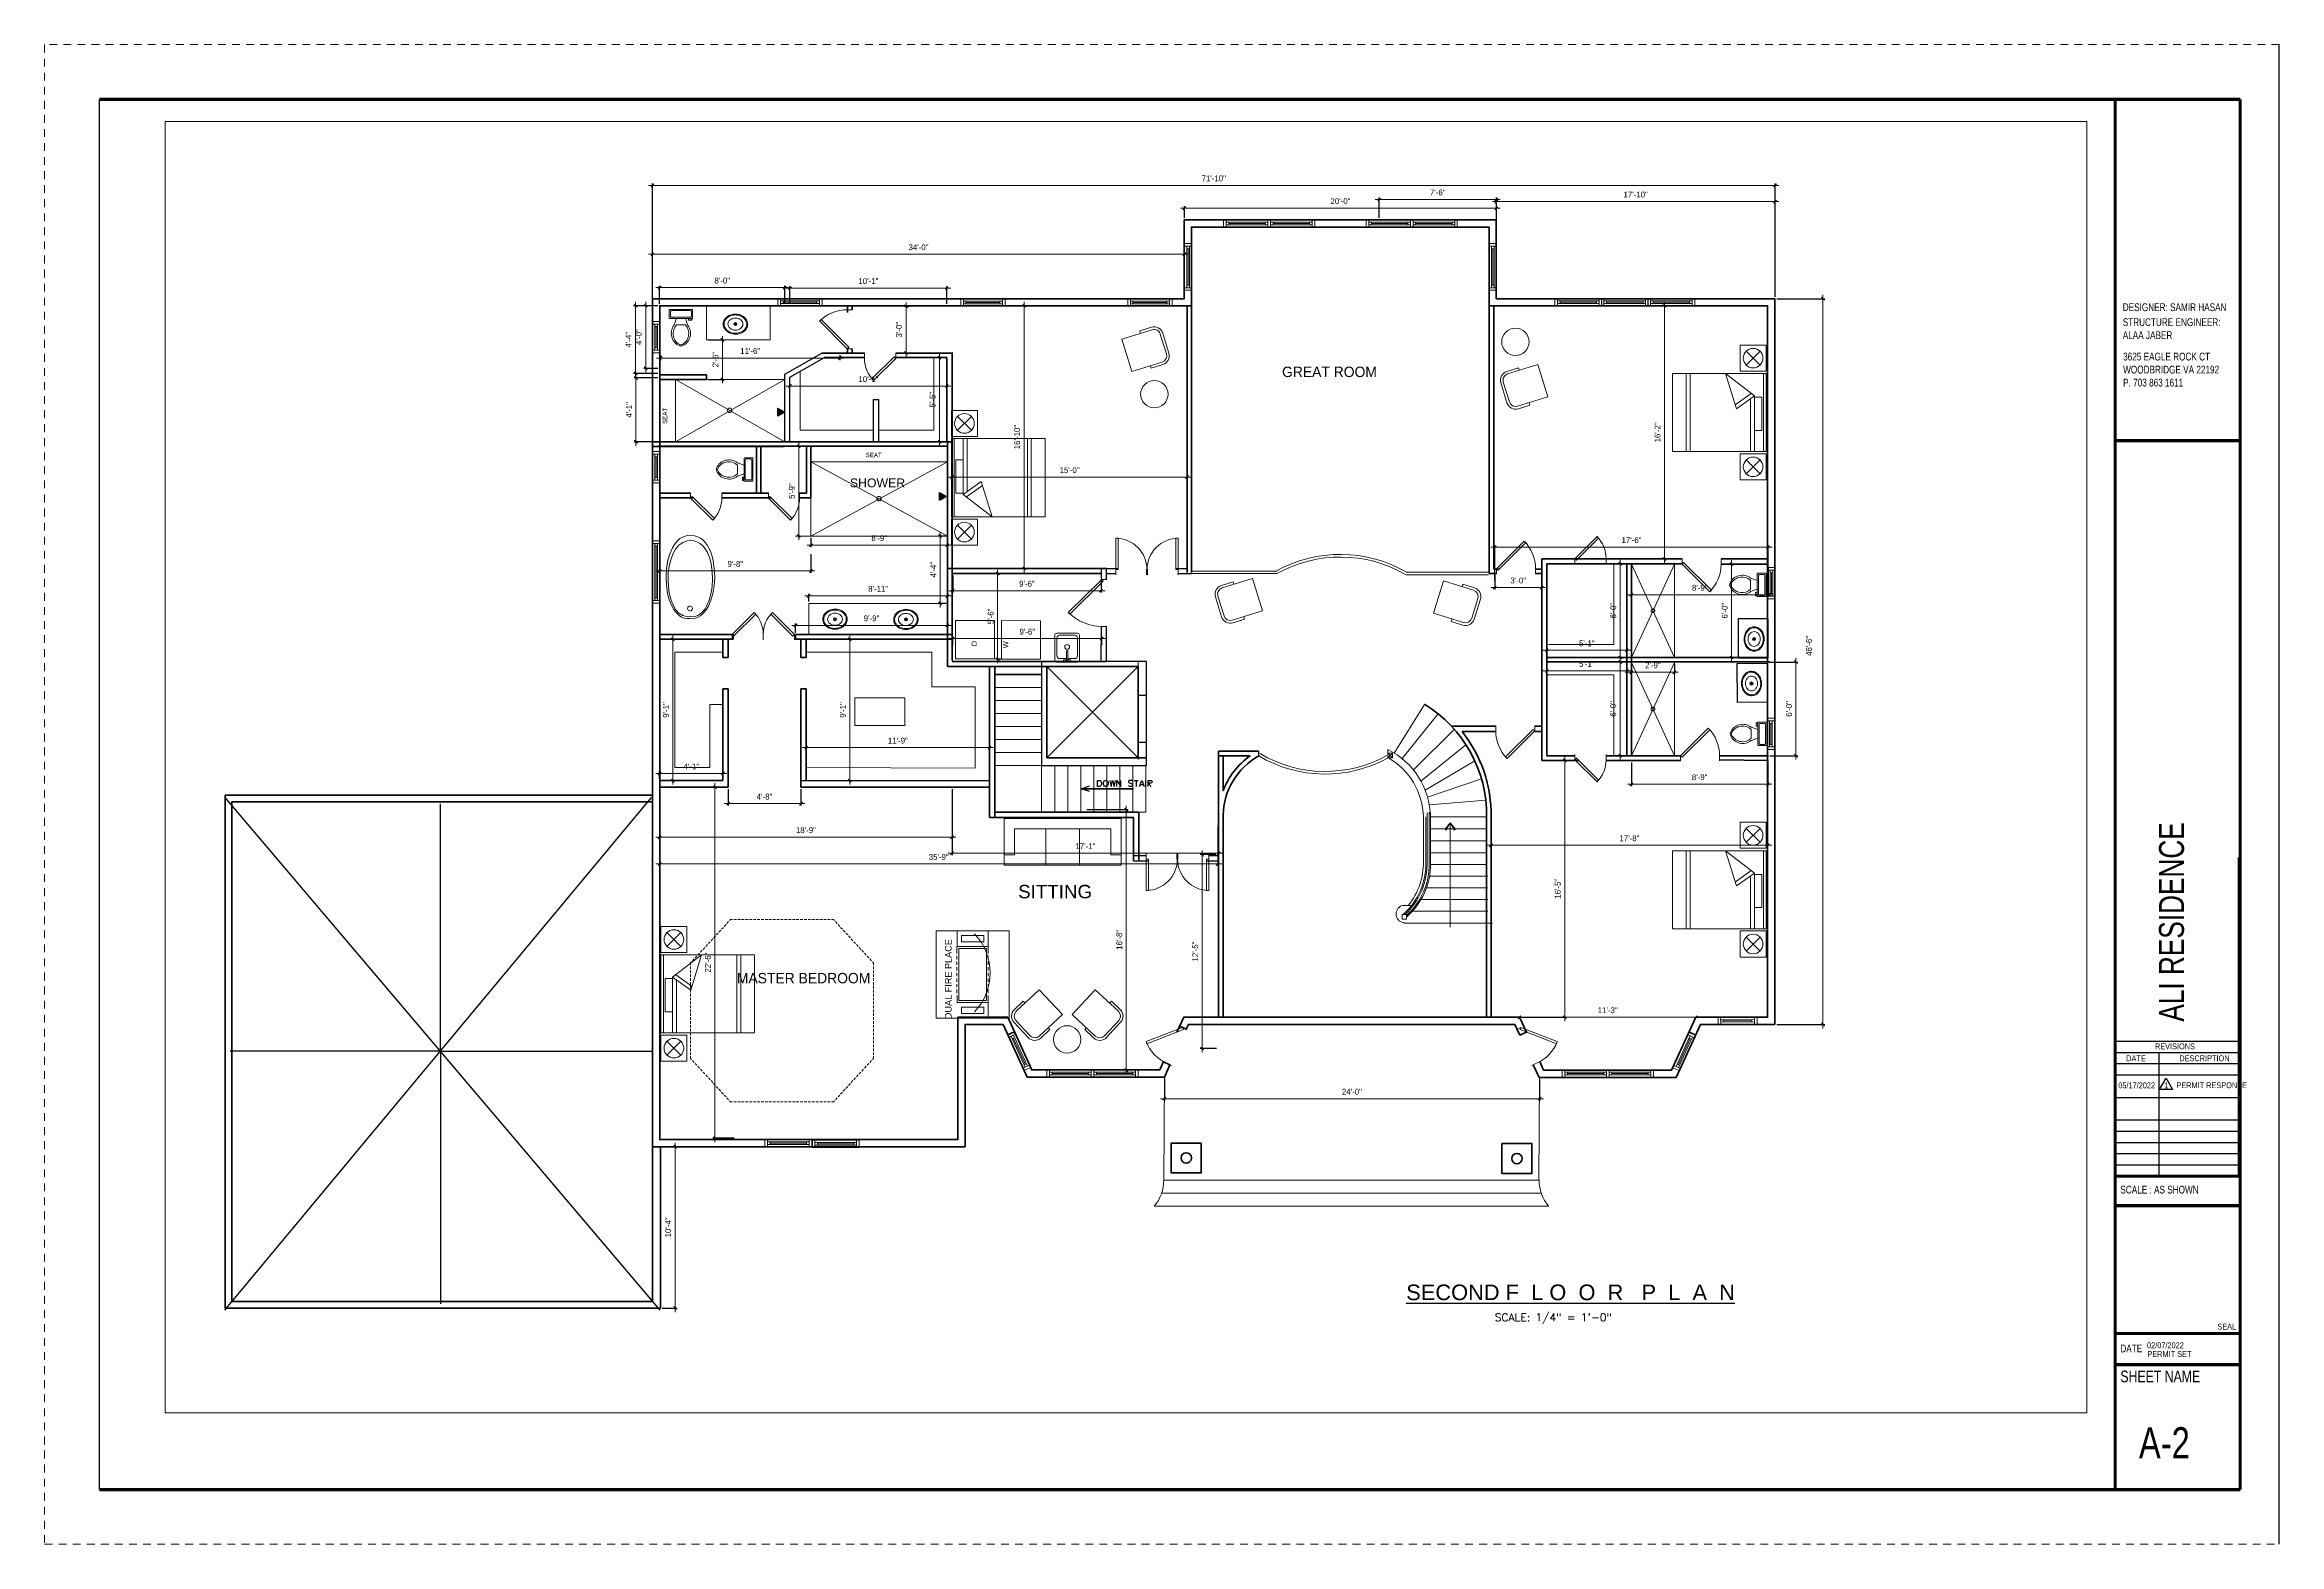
# Paper-space layout 'A2' of a CAD drawing. Extents: x 38.4 to 74.2, y 15.7 to 39.7.
# The model-space entities are those that its viewports show. They can reach past a viewport. Long polylines and large blocks are cut down to what shows.
import ezdxf

# ---------------------------------------------------------------- set-up
doc = ezdxf.new("R2010")
doc.units = 0
doc.header["$LTSCALE"] = 20
doc.header["$MEASUREMENT"] = 0
for name, pattern in [('HIDDEN', [0.375, 0.25, -0.125]), ('Hidden (½x)', [0.1875, 0.125, -0.0625]), ('HIDDEN2', [0.1875, 0.125, -0.0625])]:
    doc.linetypes.add(name, pattern=pattern)
doc.layers.get('0').update_dxf_attribs({"lineweight": 9})
doc.layers.get('DefPoints').update_dxf_attribs({"color": 17})
for name, color, linetype in [('$0$01', 1, 'Continuous'), ('1-N-FRAMING-TXT', 4, 'Continuous'), ('A-FLOOR-HANDRAIL', 3, 'Continuous'), ('A-WALL-PATT', 253, 'Continuous'), ('A-WALL-PATT-I', 1, 'Continuous'), ('A-WALLS.', 7, 'Continuous'), ('ARROW', 4, 'Continuous'), ('BNDYTEXT', 3, 'Continuous'), ('Border', 53, 'Continuous'), ('Electrical - New', 3, 'Continuous'), ('EX-BLDG_EXTERIOR', 1, 'Continuous'), ('PDF3_Text', 7, 'Continuous'), ('PDF5_0', 7, 'Continuous'), ('PEL_INT', 1, 'Continuous'), ('S-DIM', 3, 'Continuous'), ('S-GRID-DIM', 1, 'Continuous'), ('S-HATCH', 8, 'Continuous'), ('WALLELEV1-2', 7, 'Continuous')]:
    doc.layers.add(name, color=color, linetype=linetype)
for name, color, linetype, lineweight in [('A-FINE-15', 4, 'Continuous', 15), ('A-LIGHT+', 133, 'Continuous', 9), ('A-stairs', 30, 'Continuous', 13), ('A-various', 8, 'Continuous', 5), ('A-Wall-New', 1, 'Continuous', 50), ('A-Wall-Partition', 3, 'Continuous', 35), ('A-windoor', 2, 'Continuous', 13), ('AFURNITURE', 134, 'Continuous', 18), ('Details', 2, 'Continuous', 15), ('DIM', 8, 'Continuous', 5), ('door', 43, 'Continuous', 13), ('EL-window 2', 134, 'Continuous', 9), ('Furniture', 132, 'Continuous', 5), ('hatch', 8, 'Continuous', 13), ('P-visible1', 33, 'Continuous', 20), ('TEXT', 6, 'Continuous', 25)]:
    doc.layers.add(name, color=color, linetype=linetype, lineweight=lineweight)
doc.layers.add('No Plot', color=33, linetype='HIDDEN2', lineweight=18, plot=False)
doc.styles.add('DIM60', font='romans.shx', dxfattribs={"height": 6})
doc.styles.add('PDF Arial', font='arial.ttf')
doc.styles.get("Standard").update_dxf_attribs({"font": 'stylu.ttf'})
doc.styles.add('Text - MM', font='arial.ttf', dxfattribs={"width": 0.75, "height": 0.09375})
doc.styles.add('TITLE', font='arial.ttf', dxfattribs={"height": 12})
doc.dimstyles.new('Forum 24', dxfattribs={"dimscale": 24, "dimtxt": 0.1875, "dimasz": 0.09375, "dimexe": 0.0625, "dimexo": 0.0625, "dimgap": 0.125, "dimtad": 1, "dimdec": 4, "dimrnd": 1, "dimzin": 7, "dimdsep": 46, "dimlunit": 4, "dimtxsty": 'Standard', "dimblk": 'OBLIQUE', "dimblk1": 'DIMTICK', "dimblk2": 'OBLIQUE', "dimcen": -0.0625, "dimdle": 0.125, "dimclrd": 256, "dimclre": 256, "dimclrt": 256, "dimadec": 0, "dimazin": 0, "dimtfac": 1, "dimtdec": 4, "dimtmove": 1, "dimatfit": 3, "dimfxl": 0.0625, "dimtvp": 1.2, "dimfrac": 2, "dimtolj": 1, "dimtzin": 7, "dimlwd": 13, "dimarcsym": 0})

# ---------------------------------------------------------------- blocks, each defined once
blk = doc.blocks.new('A$C13B4006E')
at = {"layer": 'Furniture'}
for p, q in [((0, 83.5), (0, 103.5)), ((0, 103.5), (20, 103.5)), ((20, 83.5), (20, 103.5)), ((4.7, 98.9), (15.3, 88.2)), ((4.7, 88.2), (15.3, 98.9)), ((0, 83.5), (20, 83.5)), ((2, 21.8), (2, 81.8)), ((9, 39), (9, 81.8)), ((12, 41.1), (12, 81.8)), ((58.3, 81.8), (58.3, 21.8)), ((61.3, 81.8), (61.3, 21.8)), ((9, 39), (22.9, 48.9)), ((31.3, 21.8), (9, 39)), ((11.5, 37.1), (23.8, 45.9)), ((22.9, 48.9), (31.3, 21.8)), ((0, 20), (20, 20)), ((0, 20), (0, 0)), ((20, 20), (20, 0)), ((0, 0), (20, 0)), ((4.7, 4.7), (15.3, 15.3)), ((4.7, 15.3), (15.3, 4.7))]:
    blk.add_line(p, q, dxfattribs=at)
blk.add_lwpolyline([(72, 81.8), (0, 81.8), (0, 21.8), (72, 21.8)], close=True, dxfattribs=at)
blk.add_lwpolyline([(9, 40), (3.3, 40), (3.3, 65.5), (9, 65.5)], dxfattribs=at)
for centre in [(10, 93.5), (10, 10)]:
    blk.add_circle(centre, 7.53, dxfattribs=at)
blk = doc.blocks.new('_Oblique')
at = {"color": 0, "linetype": 'ByBlock', "lineweight": -2}
blk.add_line((-0.5, -0.5), (0.5, 0.5), dxfattribs=at)
blk = doc.blocks.new('*D806')
at = {"layer": 'DefPoints', "color": 0, "transparency": 16777216}
for p in [(7145.8, 14057.5), (7145.8, 13948.9), (7179, 13948.9)]:
    blk.add_point(p, dxfattribs=at)
at = {"layer": 'S-HATCH', "lineweight": -2, "transparency": 16777216}
for p, q in [((7147.3, 14057.5), (7180.5, 14057.5)), ((7147.3, 13948.9), (7180.5, 13948.9))]:
    blk.add_line(p, q, dxfattribs=at)
at = {"layer": 'S-HATCH', "lineweight": 13, "transparency": 16777216}
blk.add_line((7179, 14060.5), (7179, 13945.9), dxfattribs=at)
at = {"layer": 'S-HATCH', "lineweight": 13, "transparency": 16777216, "xscale": 2.25, "yscale": 2.25, "zscale": 2.25}
for p, rotation in [((7179, 14057.5), 90), ((7179, 13948.9), 270)]:
    blk.add_blockref('_Oblique', p, dxfattribs=dict(at, rotation=rotation))
at = {"layer": 'S-HATCH', "transparency": 16777216, "insert": (7173.7, 14003.2), "char_height": 4.5, "attachment_point": 5, "rotation": 90}
blk.add_mtext('\\A1;9\'-1"', dxfattribs=at)
blk = doc.blocks.new('DIMTICK')
for p, q in [((-1, 0), (1, 0)), ((0, 1), (0, -1))]:
    blk.add_line(p, q)
at = {"const_width": 0.141}
blk.add_lwpolyline([(0.71, 0.71), (-0.71, -0.71)], dxfattribs=at)
blk = doc.blocks.new('*D807')
at = {"layer": 'DefPoints', "color": 0, "transparency": 16777216}
for p in [(7137.5, 14205.7), (7139.9, 14136.8), (7142.5, 14136.8)]:
    blk.add_point(p, dxfattribs=at)
at = {"layer": 'S-HATCH', "lineweight": 13, "transparency": 16777216}
blk.add_line((7139.9, 14208.7), (7139.9, 14133.8), dxfattribs=at)
at = {"layer": 'S-HATCH', "lineweight": -2, "transparency": 16777216}
for p, q in [((7139, 14205.7), (7141.4, 14205.7)), ((7141, 14136.8), (7138.4, 14136.8))]:
    blk.add_line(p, q, dxfattribs=at)
at = {"layer": 'S-HATCH', "lineweight": 13, "transparency": 16777216, "xscale": 2.25, "yscale": 2.25, "zscale": 2.25}
for p, rotation in [((7139.9, 14205.7), 90), ((7139.9, 14136.8), 270)]:
    blk.add_blockref('_Oblique', p, dxfattribs=dict(at, rotation=rotation))
at = {"layer": 'S-HATCH', "transparency": 16777216, "insert": (7134.5, 14171.3), "char_height": 4.5, "attachment_point": 5, "rotation": 90}
blk.add_mtext('\\A1;5\'-9"', dxfattribs=at)
blk = doc.blocks.new('*D808')
at = {"layer": 'DefPoints', "color": 0, "transparency": 16777216}
for p in [(7085.6, 13943.9), (7075.4, 13674.2), (7091.6, 13674.2)]:
    blk.add_point(p, dxfattribs=at)
at = {"layer": 'S-HATCH', "lineweight": -2, "transparency": 16777216}
for p, q in [((7084.1, 13943.9), (7073.9, 13943.9)), ((7090.1, 13674.2), (7073.9, 13674.2))]:
    blk.add_line(p, q, dxfattribs=at)
at = {"layer": 'S-HATCH', "lineweight": 13, "transparency": 16777216}
blk.add_line((7075.4, 13946.9), (7075.4, 13671.2), dxfattribs=at)
at = {"layer": 'S-HATCH', "lineweight": 13, "transparency": 16777216, "xscale": 2.25, "yscale": 2.25, "zscale": 2.25}
for p, rotation in [((7075.4, 13943.9), 90), ((7075.4, 13674.2), 270)]:
    blk.add_blockref('_Oblique', p, dxfattribs=dict(at, rotation=rotation))
at = {"layer": 'S-HATCH', "transparency": 16777216, "insert": (7070.1, 13809.1), "char_height": 4.5, "attachment_point": 5, "rotation": 90}
blk.add_mtext('\\A1;22\'-6"', dxfattribs=at)
blk = doc.blocks.new('*U674')
for p, q in [((-18, 0), (14, 0)), ((-18, -3.75), (-18, -1.75)), ((-18, -1.75), (14, -1.75)), ((14, -3.75), (-18, -3.75)), ((-18, -5.5), (14, -5.5)), ((-16, -1.75), (-16, -3.75)), ((12, -2.75), (-16, -2.75)), ((12, -1.75), (12, -3.75)), ((14, -1.75), (14, -3.75))]:
    blk.add_line(p, q)
blk.add_lwpolyline([(-18, -5.5), (-20, -5.5), (-20, 0), (-18, 0)], close=True)
at = {"extrusion": (0, 0, -1)}
blk.add_lwpolyline([(-14, -5.5), (-16, -5.5), (-16, 0), (-14, 0)], close=True, dxfattribs=at)
blk = doc.blocks.new('*D824')
at = {"layer": 'DefPoints', "color": 0, "transparency": 16777216}
for p in [(7889.5, 14406.1), (7027.5, 14315.5), (7889.5, 14319.1)]:
    blk.add_point(p, dxfattribs=at)
at = {"layer": 'DIM', "lineweight": 13, "transparency": 16777216}
blk.add_line((7024.5, 14406.1), (7892.5, 14406.1), dxfattribs=at)
at = {"layer": 'DIM', "lineweight": -2, "transparency": 16777216}
for p, q in [((7027.5, 14317), (7027.5, 14407.6)), ((7889.5, 14320.6), (7889.5, 14407.6))]:
    blk.add_line(p, q, dxfattribs=at)
at = {"layer": 'DIM', "lineweight": 13, "transparency": 16777216, "xscale": 2.25, "yscale": 2.25, "zscale": 2.25, "rotation": 180}
blk.add_blockref('_Oblique', (7027.5, 14406.1), dxfattribs=at)
at = {"layer": 'DIM', "lineweight": 13, "transparency": 16777216, "xscale": 2.25, "yscale": 2.25, "zscale": 2.25}
blk.add_blockref('_Oblique', (7889.5, 14406.1), dxfattribs=at)
at = {"layer": 'DIM', "transparency": 16777216, "insert": (7458.5, 14411.5), "char_height": 4.5, "attachment_point": 5}
blk.add_mtext('\\A1;71\'-10"', dxfattribs=at)
blk = doc.blocks.new('*U669')
for p, q in [((-18, 0), (2, 0)), ((-18, -3.75), (-18, -1.75)), ((-18, -1.75), (2, -1.75)), ((2, -3.75), (-18, -3.75)), ((-18, -5.5), (2, -5.5)), ((-16, -1.75), (-16, -3.75)), ((0, -2.75), (-16, -2.75)), ((0, -1.75), (0, -3.75)), ((2, -1.75), (2, -3.75))]:
    blk.add_line(p, q)
blk.add_lwpolyline([(-18, -5.5), (-20, -5.5), (-20, 0), (-18, 0)], close=True)
at = {"extrusion": (0, 0, -1)}
blk.add_lwpolyline([(-2, -5.5), (-4, -5.5), (-4, 0), (-2, 0)], close=True, dxfattribs=at)
blk = doc.blocks.new('*D825')
at = {"layer": 'DefPoints', "color": 0, "transparency": 16777216}
for p in [(7889.5, 14319.1), (7926.3, 14319.1), (7889.5, 13761.6)]:
    blk.add_point(p, dxfattribs=at)
at = {"layer": 'DIM', "lineweight": -2, "transparency": 16777216}
for p, q in [((7891, 14319.1), (7927.8, 14319.1)), ((7891, 13761.6), (7927.8, 13761.6))]:
    blk.add_line(p, q, dxfattribs=at)
at = {"layer": 'DIM', "lineweight": 13, "transparency": 16777216}
blk.add_line((7926.3, 13758.6), (7926.3, 14322.1), dxfattribs=at)
at = {"layer": 'DIM', "lineweight": 13, "transparency": 16777216, "xscale": 2.25, "yscale": 2.25, "zscale": 2.25}
for p, rotation in [((7926.3, 14319.1), 90), ((7926.3, 13761.6), 270)]:
    blk.add_blockref('_Oblique', p, dxfattribs=dict(at, rotation=rotation))
at = {"layer": 'DIM', "transparency": 16777216, "insert": (7915.6, 14052.4), "char_height": 4.5, "attachment_point": 5, "rotation": 90}
blk.add_mtext('\\A1;46\'-6"', dxfattribs=at)
blk = doc.blocks.new('*U675')
for p, q in [((-12, 0), (14, 0)), ((-12, -3.75), (-12, -1.75)), ((-12, -1.75), (14, -1.75)), ((14, -3.75), (-12, -3.75)), ((-12, -5.5), (14, -5.5)), ((-10, -1.75), (-10, -3.75)), ((12, -2.75), (-10, -2.75)), ((12, -1.75), (12, -3.75)), ((14, -1.75), (14, -3.75))]:
    blk.add_line(p, q)
blk.add_lwpolyline([(-12, -5.5), (-14, -5.5), (-14, 0), (-12, 0)], close=True)
at = {"extrusion": (0, 0, -1)}
blk.add_lwpolyline([(-14, -5.5), (-16, -5.5), (-16, 0), (-14, 0)], close=True, dxfattribs=at)
blk = doc.blocks.new('*U671')
for p, q in [((-12, 0), (20, 0)), ((-12, -3.75), (-12, -1.75)), ((-12, -1.75), (20, -1.75)), ((20, -3.75), (-12, -3.75)), ((-12, -5.5), (20, -5.5)), ((-10, -1.75), (-10, -3.75)), ((18, -2.75), (-10, -2.75)), ((18, -1.75), (18, -3.75)), ((20, -1.75), (20, -3.75))]:
    blk.add_line(p, q)
blk.add_lwpolyline([(-12, -5.5), (-14, -5.5), (-14, 0), (-12, 0)], close=True)
at = {"extrusion": (0, 0, -1)}
blk.add_lwpolyline([(-20, -5.5), (-22, -5.5), (-22, 0), (-20, 0)], close=True, dxfattribs=at)
blk = doc.blocks.new('*D821')
at = {"layer": 'DefPoints', "color": 0, "transparency": 16777216}
for p in [(7675.5, 14393.7), (7675.5, 14319.1), (7889.5, 14319.1)]:
    blk.add_point(p, dxfattribs=at)
at = {"layer": 'DIM', "lineweight": 13, "transparency": 16777216}
blk.add_line((7892.5, 14393.7), (7672.5, 14393.7), dxfattribs=at)
at = {"layer": 'DIM', "lineweight": -2, "transparency": 16777216}
for p, q in [((7675.5, 14320.6), (7675.5, 14395.2)), ((7889.5, 14320.6), (7889.5, 14395.2))]:
    blk.add_line(p, q, dxfattribs=at)
at = {"layer": 'DIM', "lineweight": 13, "transparency": 16777216, "xscale": 2.25, "yscale": 2.25, "zscale": 2.25, "rotation": 180}
blk.add_blockref('_Oblique', (7675.5, 14393.7), dxfattribs=at)
at = {"layer": 'DIM', "lineweight": 13, "transparency": 16777216, "xscale": 2.25, "yscale": 2.25, "zscale": 2.25}
blk.add_blockref('_Oblique', (7889.5, 14393.7), dxfattribs=at)
at = {"layer": 'DIM', "transparency": 16777216, "insert": (7782.5, 14399.1), "char_height": 4.5, "attachment_point": 5}
blk.add_mtext('\\A1;17\'-10"', dxfattribs=at)
blk = doc.blocks.new('*D822')
at = {"layer": 'DefPoints', "color": 0, "transparency": 16777216}
for p in [(7436, 14388.6), (7436, 14379.7), (7675.5, 14379.7)]:
    blk.add_point(p, dxfattribs=at)
at = {"layer": 'DIM', "lineweight": 13, "transparency": 16777216}
blk.add_line((7678.5, 14388.6), (7433, 14388.6), dxfattribs=at)
at = {"layer": 'DIM', "lineweight": -2, "transparency": 16777216}
for p, q in [((7436, 14381.2), (7436, 14390.1)), ((7675.5, 14381.2), (7675.5, 14390.1))]:
    blk.add_line(p, q, dxfattribs=at)
at = {"layer": 'DIM', "lineweight": 13, "transparency": 16777216, "xscale": 2.25, "yscale": 2.25, "zscale": 2.25, "rotation": 180}
blk.add_blockref('_Oblique', (7436, 14388.6), dxfattribs=at)
at = {"layer": 'DIM', "lineweight": 13, "transparency": 16777216, "xscale": 2.25, "yscale": 2.25, "zscale": 2.25}
blk.add_blockref('_Oblique', (7675.5, 14388.6), dxfattribs=at)
at = {"layer": 'DIM', "transparency": 16777216, "insert": (7555.8, 14394), "char_height": 4.5, "attachment_point": 5}
blk.add_mtext('\\A1;20\'-0"', dxfattribs=at)
blk = doc.blocks.new('*D823')
at = {"layer": 'DefPoints', "color": 0, "transparency": 16777216}
for p in [(7027.5, 14353.2), (7027.5, 14319.1), (7436, 14319.1)]:
    blk.add_point(p, dxfattribs=at)
at = {"layer": 'DIM', "lineweight": 13, "transparency": 16777216}
blk.add_line((7439, 14353.2), (7024.5, 14353.2), dxfattribs=at)
at = {"layer": 'DIM', "lineweight": -2, "transparency": 16777216}
for p, q in [((7027.5, 14320.6), (7027.5, 14354.7)), ((7436, 14320.6), (7436, 14354.7))]:
    blk.add_line(p, q, dxfattribs=at)
at = {"layer": 'DIM', "lineweight": 13, "transparency": 16777216, "xscale": 2.25, "yscale": 2.25, "zscale": 2.25, "rotation": 180}
blk.add_blockref('_Oblique', (7027.5, 14353.2), dxfattribs=at)
at = {"layer": 'DIM', "lineweight": 13, "transparency": 16777216, "xscale": 2.25, "yscale": 2.25, "zscale": 2.25}
blk.add_blockref('_Oblique', (7436, 14353.2), dxfattribs=at)
at = {"layer": 'DIM', "transparency": 16777216, "insert": (7231.8, 14358.6), "char_height": 4.5, "attachment_point": 5}
blk.add_mtext('\\A1;34\'-0"', dxfattribs=at)
blk = doc.blocks.new('*U606')
for p, q in [((-30, 0), (-30, 4)), ((0, 0), (0, 4))]:
    blk.add_line(p, q)
blk.add_lwpolyline([(0, 0), (-21.2, -21.2), (-22.5, -20), (-1.2, 1.2)], close=True)
blk.add_arc((0, 0), 30, 180, 225)
blk = doc.blocks.new('*D826')
at = {"layer": 'DefPoints', "color": 0, "transparency": 16777216}
for p in [(7257.5, 14209.2), (7438, 14209.2), (7438, 14182.1)]:
    blk.add_point(p, dxfattribs=at)
at = {"layer": 'S-HATCH', "lineweight": -2, "transparency": 16777216}
for p, q in [((7257.5, 14207.7), (7257.5, 14180.6)), ((7438, 14207.7), (7438, 14180.6))]:
    blk.add_line(p, q, dxfattribs=at)
at = {"layer": 'S-HATCH', "lineweight": 13, "transparency": 16777216}
blk.add_line((7254.5, 14182.1), (7441, 14182.1), dxfattribs=at)
at = {"layer": 'S-HATCH', "lineweight": 13, "transparency": 16777216, "xscale": 2.25, "yscale": 2.25, "zscale": 2.25, "rotation": 180}
blk.add_blockref('_Oblique', (7257.5, 14182.1), dxfattribs=at)
at = {"layer": 'S-HATCH', "lineweight": 13, "transparency": 16777216, "xscale": 2.25, "yscale": 2.25, "zscale": 2.25}
blk.add_blockref('_Oblique', (7438, 14182.1), dxfattribs=at)
at = {"layer": 'S-HATCH', "transparency": 16777216, "insert": (7347.8, 14187.4), "char_height": 4.5, "attachment_point": 5}
blk.add_mtext('\\A1;15\'-0"', dxfattribs=at)
blk = doc.blocks.new('*D827')
at = {"layer": 'DefPoints', "color": 0, "transparency": 16777216}
for p in [(7836.3, 14313.6), (7804, 14119.2), (7804.6, 14119.2)]:
    blk.add_point(p, dxfattribs=at)
at = {"layer": 'S-HATCH', "lineweight": -2, "transparency": 16777216}
for p, q in [((7834.8, 14313.6), (7803.1, 14313.6)), ((7805.5, 14119.2), (7806.1, 14119.2))]:
    blk.add_line(p, q, dxfattribs=at)
at = {"layer": 'S-HATCH', "lineweight": 13, "transparency": 16777216}
blk.add_line((7804.6, 14316.6), (7804.6, 14116.2), dxfattribs=at)
at = {"layer": 'S-HATCH', "lineweight": 13, "transparency": 16777216, "xscale": 2.25, "yscale": 2.25, "zscale": 2.25}
for p, rotation in [((7804.6, 14313.6), 90), ((7804.6, 14119.2), 270)]:
    blk.add_blockref('_Oblique', p, dxfattribs=dict(at, rotation=rotation))
at = {"layer": 'S-HATCH', "transparency": 16777216, "insert": (7799.3, 14216.4), "char_height": 4.5, "attachment_point": 5, "rotation": 90}
blk.add_mtext('\\A1;16\'-2"', dxfattribs=at)
blk = doc.blocks.new('*U679')
for p, q in [((-30, 0), (-30, -4)), ((0, 0), (0, -4))]:
    blk.add_line(p, q)
blk.add_lwpolyline([(0, 0), (-21.2, 21.2), (-22.5, 20), (-1.2, -1.2)], close=True)
blk.add_arc((0, 0), 30, 135, 180)
blk = doc.blocks.new('*U678')
for p, q in [((-30, 0), (-30, -4)), ((0, 0), (0, -4))]:
    blk.add_line(p, q)
blk.add_lwpolyline([(0, 0), (-21.2, 21.2), (-22.5, 20), (-1.2, -1.2)], close=True)
blk.add_arc((0, 0), 30, 135, 180)
blk = doc.blocks.new('*U562')
for p, q in [((0, 0), (0, 4)), ((24, 0), (24, 4))]:
    blk.add_line(p, q)
blk.add_lwpolyline([(0, 0), (17, -17), (18.2, -15.7), (1.2, 1.2)], close=True)
blk.add_arc((0, 0), 24, 315, 0)
blk = doc.blocks.new('Toilet - top')
for p, q in [((-10, -8.5), (-8, -8.5)), ((-10, -9.5), (-10, -8.5)), ((-7, -9.5), (-10, -9.5)), ((-8, -8.5), (-8, -8)), ((-7, -8), (-7, -9.5)), ((-4, -8), (-6, -14)), ((4, -14), (-4, -14)), ((4, -8), (6, -14)), ((9.5, -6), (9.5, -2))]:
    blk.add_line(p, q)
blk.add_lwpolyline([(10.5, -8), (10.5, 0), (-10.5, 0), (-10.5, -8)], close=True)
for points in [[(-9.5, -2), (-9.5, -6)], [(8.5, -1), (-8.5, -1)], [(-8.5, -7), (8.5, -7)]]:
    blk.add_lwpolyline(points)
for centre, radius, start, end in [((-8.6, -1.9), 0.884, 81.8699, 188.1301), ((-8.6, -6.1), 0.884, 171.8699, 278.1301), ((3.5, -21.6), 12.2, 141.4691, 247.9714), ((4.2, -21.8), 11.3, 136.3677, 238.9468), ((-3.5, -21.6), 12.2, 292.0284, 38.5307), ((-4.2, -21.8), 11.3, 301.053, 43.6321), ((8.6, -1.9), 0.884, 351.8699, 98.1301), ((8.6, -6.1), 0.884, 261.8699, 8.1301), ((0, -27.9), 4, 245.7318, 294.2682), ((0, -29), 4, 254.8605, 285.1395)]:
    blk.add_arc(centre, radius, start, end)
blk = doc.blocks.new('Sink - Oval top')
for p, q in [((-1, 0), (1, 0)), ((0, 1), (0, -1))]:
    blk.add_line(p, q)
at = {"linetype": 'Continuous'}
for points in [[(-12.2, 0.4, 0.117634), (-11.5, -3.4, 0.104469), (-8.9, -6.8, 0.090016), (-5.1, -9.1, 0.08192), (-0.3, -10, 0.08192), (4.5, -9.4, 0.090016), (8.4, -7.4, 0.104469), (11.2, -4.1, 0.117634), (12.2, -0.4, 0.117634), (11.5, 3.4, 0.104469), (8.9, 6.8, 0.090016), (5.1, 9.1, 0.08192), (0.3, 10, 0.08192), (-4.5, 9.4, 0.090016), (-8.4, 7.4, 0.104469), (-11.2, 4.1, 0.117634)], [(-11.3, 0.2, 0.118622), (-10.5, -3.3, 0.104678), (-8.1, -6.4, 0.089562), (-4.5, -8.4, 0.081185), (-0.1, -9.2, 0.081185), (4.3, -8.5, 0.089562), (7.9, -6.6, 0.104678), (10.4, -3.5, 0.118622), (11.3, -0.2, 0.118622), (10.5, 3.3, 0.104678), (8.1, 6.4, 0.089562), (4.5, 8.4, 0.081185), (0.1, 9.2, 0.081185), (-4.3, 8.5, 0.089562), (-7.9, 6.6, 0.104678), (-10.4, 3.5, 0.118622)], [(-7.4, 0.1, 0.118283), (-6.9, -2.2, 0.104607), (-5.3, -4.2, 0.089718), (-3, -5.5, 0.081436), (-0.1, -6, 0.081436), (2.8, -5.6, 0.089718), (5.2, -4.3, 0.104607), (6.9, -2.3, 0.118283), (7.4, -0.1, 0.118283), (6.9, 2.2, 0.104607), (5.3, 4.2, 0.089718), (3, 5.5, 0.081436), (0.1, 6, 0.081436), (-2.8, 5.6, 0.089718), (-5.2, 4.3, 0.104607), (-6.9, 2.3, 0.118283)]]:
    blk.add_lwpolyline(points, format="xyb", close=True, dxfattribs=at)
for radius in [1.5, 1]:
    blk.add_circle((0, 0), radius)
blk = doc.blocks.new('*U563')
for p, q in [((0, 0), (0, -4)), ((24, 0), (24, -4))]:
    blk.add_line(p, q)
blk.add_lwpolyline([(0, 0), (17, 17), (18.2, 15.7), (1.2, -1.2)], close=True)
blk.add_arc((0, 0), 24, 0, 45)
blk = doc.blocks.new('*D828')
at = {"layer": 'DefPoints', "color": 0, "transparency": 16777216}
for p in [(7722.9, 13964.4), (7693.3, 13767.1), (7728, 13767.1)]:
    blk.add_point(p, dxfattribs=at)
at = {"layer": 'S-HATCH', "lineweight": -2, "transparency": 16777216}
for p, q in [((7724.4, 13964.4), (7729.5, 13964.4)), ((7694.8, 13767.1), (7729.5, 13767.1))]:
    blk.add_line(p, q, dxfattribs=at)
at = {"layer": 'S-HATCH', "lineweight": 13, "transparency": 16777216}
blk.add_line((7728, 13967.4), (7728, 13764.1), dxfattribs=at)
at = {"layer": 'S-HATCH', "lineweight": 13, "transparency": 16777216, "xscale": 2.25, "yscale": 2.25, "zscale": 2.25}
for p, rotation in [((7728, 13964.4), 90), ((7728, 13767.1), 270)]:
    blk.add_blockref('_Oblique', p, dxfattribs=dict(at, rotation=rotation))
at = {"layer": 'S-HATCH', "transparency": 16777216, "insert": (7722.7, 13865.8), "char_height": 4.5, "attachment_point": 5, "rotation": 90}
blk.add_mtext('\\A1;16\'-5"', dxfattribs=at)
blk = doc.blocks.new('*U607')
for p, q in [((0, 0), (0, -4)), ((30, 0), (30, -4))]:
    blk.add_line(p, q)
blk.add_lwpolyline([(0, 0), (21.2, 21.2), (22.5, 20), (1.2, -1.2)], close=True)
blk.add_arc((0, 0), 30, 0, 45)
blk = doc.blocks.new('*D829')
at = {"layer": 'DefPoints', "color": 0, "transparency": 16777216}
for p in [(7770.7, 14040), (7775.7, 14040), (7775.7, 13968)]:
    blk.add_point(p, dxfattribs=at)
at = {"layer": 'S-HATCH', "lineweight": -2, "transparency": 16777216}
for p, q in [((7774.2, 14040), (7769.2, 14040)), ((7774.2, 13968), (7769.2, 13968))]:
    blk.add_line(p, q, dxfattribs=at)
at = {"layer": 'S-HATCH', "lineweight": 13, "transparency": 16777216}
blk.add_line((7770.7, 13965), (7770.7, 14043), dxfattribs=at)
at = {"layer": 'S-HATCH', "lineweight": 13, "transparency": 16777216, "xscale": 2.25, "yscale": 2.25, "zscale": 2.25}
for p, rotation in [((7770.7, 14040), 90), ((7770.7, 13968), 270)]:
    blk.add_blockref('_Oblique', p, dxfattribs=dict(at, rotation=rotation))
at = {"layer": 'S-HATCH', "transparency": 16777216, "insert": (7765.3, 14004), "char_height": 4.5, "attachment_point": 5, "rotation": 90}
blk.add_mtext('\\A1;6\'-0"', dxfattribs=at)
blk = doc.blocks.new('*D830')
at = {"layer": 'DefPoints', "color": 0, "transparency": 16777216}
for p in [(7714.3, 14040), (7775.7, 14040), (7775.7, 14033.2)]:
    blk.add_point(p, dxfattribs=at)
at = {"layer": 'S-HATCH', "lineweight": -2, "transparency": 16777216}
for p, q in [((7714.3, 14038.5), (7714.3, 14031.7)), ((7775.7, 14038.5), (7775.7, 14031.7))]:
    blk.add_line(p, q, dxfattribs=at)
at = {"layer": 'S-HATCH', "lineweight": 13, "transparency": 16777216}
blk.add_line((7711.3, 14033.2), (7778.7, 14033.2), dxfattribs=at)
at = {"layer": 'S-HATCH', "lineweight": 13, "transparency": 16777216, "xscale": 2.25, "yscale": 2.25, "zscale": 2.25, "rotation": 180}
blk.add_blockref('_Oblique', (7714.3, 14033.2), dxfattribs=at)
at = {"layer": 'S-HATCH', "lineweight": 13, "transparency": 16777216, "xscale": 2.25, "yscale": 2.25, "zscale": 2.25}
blk.add_blockref('_Oblique', (7775.7, 14033.2), dxfattribs=at)
at = {"layer": 'S-HATCH', "transparency": 16777216, "insert": (7745, 14038.5), "char_height": 4.5, "attachment_point": 5}
blk.add_mtext('\\A1;5\'-1"', dxfattribs=at)
blk = doc.blocks.new('*D831')
at = {"layer": 'DefPoints', "color": 0, "transparency": 16777216}
for p in [(7775.7, 14115.5), (7770.7, 14043.5), (7775.7, 14043.5)]:
    blk.add_point(p, dxfattribs=at)
at = {"layer": 'S-HATCH', "lineweight": -2, "transparency": 16777216}
for p, q in [((7774.2, 14115.5), (7769.2, 14115.5)), ((7774.2, 14043.5), (7769.2, 14043.5))]:
    blk.add_line(p, q, dxfattribs=at)
at = {"layer": 'S-HATCH', "lineweight": 13, "transparency": 16777216}
blk.add_line((7770.7, 14118.5), (7770.7, 14040.5), dxfattribs=at)
at = {"layer": 'S-HATCH', "lineweight": 13, "transparency": 16777216, "xscale": 2.25, "yscale": 2.25, "zscale": 2.25}
for p, rotation in [((7770.7, 14115.5), 90), ((7770.7, 14043.5), 270)]:
    blk.add_blockref('_Oblique', p, dxfattribs=dict(at, rotation=rotation))
at = {"layer": 'S-HATCH', "transparency": 16777216, "insert": (7765.3, 14079.5), "char_height": 4.5, "attachment_point": 5, "rotation": 90}
blk.add_mtext('\\A1;6\'-0"', dxfattribs=at)
blk = doc.blocks.new('*D832')
at = {"layer": 'DefPoints', "color": 0, "transparency": 16777216}
for p in [(7714.3, 14043.5), (7775.7, 14049), (7775.7, 14043.5)]:
    blk.add_point(p, dxfattribs=at)
at = {"layer": 'S-HATCH', "lineweight": 13, "transparency": 16777216}
blk.add_line((7711.3, 14049), (7778.7, 14049), dxfattribs=at)
at = {"layer": 'S-HATCH', "lineweight": -2, "transparency": 16777216}
for p, q in [((7714.3, 14045), (7714.3, 14050.5)), ((7775.7, 14045), (7775.7, 14050.5))]:
    blk.add_line(p, q, dxfattribs=at)
at = {"layer": 'S-HATCH', "lineweight": 13, "transparency": 16777216, "xscale": 2.25, "yscale": 2.25, "zscale": 2.25, "rotation": 180}
blk.add_blockref('_Oblique', (7714.3, 14049), dxfattribs=at)
at = {"layer": 'S-HATCH', "lineweight": 13, "transparency": 16777216, "xscale": 2.25, "yscale": 2.25, "zscale": 2.25}
blk.add_blockref('_Oblique', (7775.7, 14049), dxfattribs=at)
at = {"layer": 'S-HATCH', "transparency": 16777216, "insert": (7745, 14054.3), "char_height": 4.5, "attachment_point": 5}
blk.add_mtext('\\A1;5\'-1"', dxfattribs=at)
blk = doc.blocks.new('*D833')
at = {"layer": 'DefPoints', "color": 0, "transparency": 16777216}
for p in [(7674.3, 14108.2), (7710.3, 14108.2), (7710.3, 14097.2)]:
    blk.add_point(p, dxfattribs=at)
at = {"layer": 'DIM', "lineweight": -2, "transparency": 16777216}
for p, q in [((7674.3, 14106.7), (7674.3, 14095.7)), ((7710.3, 14106.7), (7710.3, 14095.7))]:
    blk.add_line(p, q, dxfattribs=at)
at = {"layer": 'DIM', "lineweight": 13, "transparency": 16777216}
blk.add_line((7671.3, 14097.2), (7713.3, 14097.2), dxfattribs=at)
at = {"layer": 'DIM', "lineweight": 13, "transparency": 16777216, "xscale": 2.25, "yscale": 2.25, "zscale": 2.25, "rotation": 180}
blk.add_blockref('_Oblique', (7674.3, 14097.2), dxfattribs=at)
at = {"layer": 'DIM', "lineweight": 13, "transparency": 16777216, "xscale": 2.25, "yscale": 2.25, "zscale": 2.25}
blk.add_blockref('_Oblique', (7710.3, 14097.2), dxfattribs=at)
at = {"layer": 'DIM', "transparency": 16777216, "insert": (7692.3, 14102.6), "char_height": 4.5, "attachment_point": 5}
blk.add_mtext('\\A1;3\'-0"', dxfattribs=at)
blk = doc.blocks.new('*D834')
at = {"layer": 'DefPoints', "color": 0, "transparency": 16777216}
for p in [(7674.3, 14128.2), (7674.3, 14101.2), (7884.2, 14097.5)]:
    blk.add_point(p, dxfattribs=at)
at = {"layer": 'DIM', "lineweight": 13, "transparency": 16777216}
blk.add_line((7887.2, 14128.2), (7671.3, 14128.2), dxfattribs=at)
at = {"layer": 'DIM', "lineweight": -2, "transparency": 16777216}
for p, q in [((7674.3, 14102.7), (7674.3, 14129.7)), ((7884.2, 14099), (7884.2, 14129.7))]:
    blk.add_line(p, q, dxfattribs=at)
at = {"layer": 'DIM', "lineweight": 13, "transparency": 16777216, "xscale": 2.25, "yscale": 2.25, "zscale": 2.25, "rotation": 180}
blk.add_blockref('_Oblique', (7674.3, 14128.2), dxfattribs=at)
at = {"layer": 'DIM', "lineweight": 13, "transparency": 16777216, "xscale": 2.25, "yscale": 2.25, "zscale": 2.25}
blk.add_blockref('_Oblique', (7884.2, 14128.2), dxfattribs=at)
at = {"layer": 'DIM', "transparency": 16777216, "insert": (7779.3, 14133.6), "char_height": 4.5, "attachment_point": 5}
blk.add_mtext('\\A1;17\'-6"', dxfattribs=at)
blk = doc.blocks.new('bb')
at = {"layer": 'P-visible1', "lineweight": 13}
for points in [[(7081.1, 7192.6), (7081.1, 7216.6), (7082.9, 7216.6), (7082.9, 7192.6)], [(7129.1, 7192.6), (7129.1, 7216.6), (7127.3, 7216.6), (7127.3, 7192.6)]]:
    blk.add_lwpolyline(points, close=True, dxfattribs=at)
for points in [[(7081.1, 7192.6), (7081.1, 7188.6)], [(7104.7, 7192.6), (7104.7, 7188.6)], [(7105.1, 7192.6), (7105.1, 7188.6)], [(7105.1, 7192.6), (7105.1, 7188.6)], [(7105.5, 7192.6), (7105.5, 7188.6)], [(7129.1, 7192.6), (7129.1, 7188.6)]]:
    blk.add_lwpolyline(points, dxfattribs=at)
at = {"layer": 'P-visible1', "lineweight": 70}
for points in [[(7105.1, 7192.4), (7104.7, 7192.4)], [(7105.1, 7192.4), (7105.5, 7192.4)], [(7105.1, 7189), (7104.7, 7189)], [(7105.1, 7189), (7105.5, 7189)]]:
    blk.add_lwpolyline(points, dxfattribs=at)
at = {"layer": 'P-visible1', "lineweight": 13}
for centre, start, end in [((7081, 7192.6), 359.9523, 89.9522), ((7129.2, 7192.6), 90.0478, 180.0477)]:
    blk.add_arc(centre, 24, start, end, dxfattribs=at)
blk = doc.blocks.new('*D835')
at = {"layer": 'DefPoints', "color": 0, "transparency": 16777216}
for p in [(7033, 14124.3), (7149.2, 14124.3), (7033, 14110)]:
    blk.add_point(p, dxfattribs=at)
at = {"layer": 'S-HATCH', "lineweight": -2, "transparency": 16777216}
for p, q in [((7033, 14122.8), (7033, 14108.5)), ((7149.2, 14122.8), (7149.2, 14108.5))]:
    blk.add_line(p, q, dxfattribs=at)
at = {"layer": 'S-HATCH', "lineweight": 13, "transparency": 16777216}
blk.add_line((7152.2, 14110), (7030, 14110), dxfattribs=at)
at = {"layer": 'S-HATCH', "lineweight": 13, "transparency": 16777216, "xscale": 2.25, "yscale": 2.25, "zscale": 2.25, "rotation": 180}
blk.add_blockref('_Oblique', (7033, 14110), dxfattribs=at)
at = {"layer": 'S-HATCH', "lineweight": 13, "transparency": 16777216, "xscale": 2.25, "yscale": 2.25, "zscale": 2.25}
blk.add_blockref('_Oblique', (7149.2, 14110), dxfattribs=at)
at = {"layer": 'S-HATCH', "transparency": 16777216, "insert": (7091.1, 14115.3), "char_height": 4.5, "attachment_point": 5}
blk.add_mtext('\\A1;9\'-8"', dxfattribs=at)
blk = doc.blocks.new('*D836')
at = {"layer": 'DefPoints', "color": 0, "transparency": 16777216}
for p in [(7312.9, 14313.6), (7320, 14313.6), (7320, 14111.9)]:
    blk.add_point(p, dxfattribs=at)
at = {"layer": 'S-HATCH', "lineweight": -2, "transparency": 16777216}
for p, q in [((7318.5, 14313.6), (7311.4, 14313.6)), ((7318.5, 14111.9), (7311.4, 14111.9))]:
    blk.add_line(p, q, dxfattribs=at)
at = {"layer": 'S-HATCH', "lineweight": 13, "transparency": 16777216}
blk.add_line((7312.9, 14108.9), (7312.9, 14316.6), dxfattribs=at)
at = {"layer": 'S-HATCH', "lineweight": 13, "transparency": 16777216, "xscale": 2.25, "yscale": 2.25, "zscale": 2.25}
for p, rotation in [((7312.9, 14313.6), 90), ((7312.9, 14111.9), 270)]:
    blk.add_blockref('_Oblique', p, dxfattribs=dict(at, rotation=rotation))
at = {"layer": 'S-HATCH', "transparency": 16777216, "insert": (7307.5, 14212.8), "char_height": 4.5, "attachment_point": 5, "rotation": 90}
blk.add_mtext('\\A1;16\'-10"', dxfattribs=at)
blk = doc.blocks.new('*D837')
at = {"layer": 'DefPoints', "color": 0, "transparency": 16777216}
for p in [(7085.6, 13943.9), (7141.5, 13943.9), (7141.5, 13931.2)]:
    blk.add_point(p, dxfattribs=at)
at = {"layer": 'S-HATCH', "lineweight": -2, "transparency": 16777216}
for p, q in [((7085.6, 13942.4), (7085.6, 13929.7)), ((7141.5, 13942.4), (7141.5, 13929.7))]:
    blk.add_line(p, q, dxfattribs=at)
at = {"layer": 'S-HATCH', "lineweight": 13, "transparency": 16777216}
blk.add_line((7082.6, 13931.2), (7144.5, 13931.2), dxfattribs=at)
at = {"layer": 'S-HATCH', "lineweight": 13, "transparency": 16777216, "xscale": 2.25, "yscale": 2.25, "zscale": 2.25, "rotation": 180}
blk.add_blockref('_Oblique', (7085.6, 13931.2), dxfattribs=at)
at = {"layer": 'S-HATCH', "lineweight": 13, "transparency": 16777216, "xscale": 2.25, "yscale": 2.25, "zscale": 2.25}
blk.add_blockref('_Oblique', (7141.5, 13931.2), dxfattribs=at)
at = {"layer": 'S-HATCH', "transparency": 16777216, "insert": (7113.5, 13936.6), "char_height": 4.5, "attachment_point": 5}
blk.add_mtext('\\A1;4\'-8"', dxfattribs=at)
blk = doc.blocks.new('*U673')
for p, q in [((-24, 0), (-24, 4)), ((0, 0), (0, 4))]:
    blk.add_line(p, q)
blk.add_lwpolyline([(0, 0), (-17, -17), (-18.2, -15.7), (-1.2, 1.2)], close=True)
blk.add_arc((0, 0), 24, 180, 225)
blk = doc.blocks.new('*D820')
at = {"layer": 'DefPoints', "color": 0, "transparency": 16777216}
for p in [(7147.5, 14090.8), (7147.5, 14085), (7254, 14085)]:
    blk.add_point(p, dxfattribs=at)
at = {"layer": 'S-HATCH', "lineweight": 13, "transparency": 16777216}
blk.add_line((7257, 14090.8), (7144.5, 14090.8), dxfattribs=at)
at = {"layer": 'S-HATCH', "lineweight": -2, "transparency": 16777216}
for p, q in [((7147.5, 14086.5), (7147.5, 14092.3)), ((7254, 14086.5), (7254, 14092.3))]:
    blk.add_line(p, q, dxfattribs=at)
at = {"layer": 'S-HATCH', "lineweight": 13, "transparency": 16777216, "xscale": 2.25, "yscale": 2.25, "zscale": 2.25, "rotation": 180}
blk.add_blockref('_Oblique', (7147.5, 14090.8), dxfattribs=at)
at = {"layer": 'S-HATCH', "lineweight": 13, "transparency": 16777216, "xscale": 2.25, "yscale": 2.25, "zscale": 2.25}
blk.add_blockref('_Oblique', (7254, 14090.8), dxfattribs=at)
at = {"layer": 'S-HATCH', "transparency": 16777216, "insert": (7200.8, 14096.2), "char_height": 4.5, "attachment_point": 5}
blk.add_mtext('\\A1;8\'-11"', dxfattribs=at)
blk = doc.blocks.new('*U609')
for p, q in [((-42, 0), (2, 0)), ((-42, -3.75), (-42, -1.75)), ((-42, -1.75), (2, -1.75)), ((2, -3.75), (-42, -3.75)), ((-42, -5.5), (2, -5.5)), ((-40, -1.75), (-40, -3.75)), ((0, -2.75), (-40, -2.75)), ((0, -1.75), (0, -3.75)), ((2, -1.75), (2, -3.75))]:
    blk.add_line(p, q)
blk.add_lwpolyline([(-42, -5.5), (-44, -5.5), (-44, 0), (-42, 0)], close=True)
at = {"extrusion": (0, 0, -1)}
blk.add_lwpolyline([(-2, -5.5), (-4, -5.5), (-4, 0), (-2, 0)], close=True, dxfattribs=at)
blk = doc.blocks.new('*U610')
for p, q in [((-30, 0), (-30, 4)), ((0, 0), (0, 4))]:
    blk.add_line(p, q)
blk.add_lwpolyline([(0, 0), (-21.2, -21.2), (-22.5, -20), (-1.2, 1.2)], close=True)
blk.add_arc((0, 0), 30, 180, 225)
blk = doc.blocks.new('*U752')
for p, q in [((0, 0), (0, 4)), ((36, 0), (36, 4))]:
    blk.add_line(p, q)
blk.add_lwpolyline([(0, 0), (25.5, -25.5), (26.7, -24.2), (1.2, 1.2)], close=True)
blk.add_arc((0, 0), 36, 315, 0)
blk = doc.blocks.new('*D838')
at = {"layer": 'DefPoints', "color": 0, "transparency": 16777216}
for p in [(7033, 14258.2), (7014.8, 14209.2), (7032.9, 14209.2)]:
    blk.add_point(p, dxfattribs=at)
at = {"layer": 'DIM', "lineweight": 13, "transparency": 16777216}
blk.add_line((7014.8, 14261.2), (7014.8, 14206.2), dxfattribs=at)
at = {"layer": 'DIM', "lineweight": -2, "transparency": 16777216}
for p, q in [((7031.5, 14258.2), (7013.3, 14258.2)), ((7031.4, 14209.2), (7013.3, 14209.2))]:
    blk.add_line(p, q, dxfattribs=at)
at = {"layer": 'DIM', "lineweight": 13, "transparency": 16777216, "xscale": 2.25, "yscale": 2.25, "zscale": 2.25}
for p, rotation in [((7014.8, 14258.2), 90), ((7014.8, 14209.2), 270)]:
    blk.add_blockref('_Oblique', p, dxfattribs=dict(at, rotation=rotation))
at = {"layer": 'DIM', "transparency": 16777216, "insert": (7009.5, 14233.7), "char_height": 4.5, "attachment_point": 5, "rotation": 90}
blk.add_mtext('\\A1;4\'-1"', dxfattribs=at)
blk = doc.blocks.new('*D839')
at = {"layer": 'DefPoints', "color": 0, "transparency": 16777216}
for p in [(7014.5, 14313.6), (7033, 14313.6), (7033, 14261.7)]:
    blk.add_point(p, dxfattribs=at)
at = {"layer": 'DIM', "lineweight": -2, "transparency": 16777216}
for p, q in [((7031.5, 14313.6), (7013, 14313.6)), ((7031.5, 14261.7), (7013, 14261.7))]:
    blk.add_line(p, q, dxfattribs=at)
at = {"layer": 'DIM', "lineweight": 13, "transparency": 16777216}
blk.add_line((7014.5, 14258.7), (7014.5, 14316.6), dxfattribs=at)
at = {"layer": 'DIM', "lineweight": 13, "transparency": 16777216, "xscale": 2.25, "yscale": 2.25, "zscale": 2.25}
for p, rotation in [((7014.5, 14313.6), 90), ((7014.5, 14261.7), 270)]:
    blk.add_blockref('_Oblique', p, dxfattribs=dict(at, rotation=rotation))
at = {"layer": 'DIM', "transparency": 16777216, "insert": (7009.1, 14287.6), "char_height": 4.5, "attachment_point": 5, "rotation": 90}
blk.add_mtext('\\A1;4\'-4"', dxfattribs=at)
blk = doc.blocks.new('*D840')
at = {"layer": 'DefPoints', "color": 0, "transparency": 16777216}
for p in [(7033, 14313.6), (7129, 14327.6), (7129, 14313.6)]:
    blk.add_point(p, dxfattribs=at)
at = {"layer": 'DIM', "lineweight": -2, "transparency": 16777216}
for p, q in [((7033, 14315.1), (7033, 14329.1)), ((7129, 14315.1), (7129, 14329.1))]:
    blk.add_line(p, q, dxfattribs=at)
at = {"layer": 'DIM', "lineweight": 13, "transparency": 16777216}
blk.add_line((7030, 14327.6), (7132, 14327.6), dxfattribs=at)
at = {"layer": 'DIM', "lineweight": 13, "transparency": 16777216, "xscale": 2.25, "yscale": 2.25, "zscale": 2.25, "rotation": 180}
blk.add_blockref('_Oblique', (7033, 14327.6), dxfattribs=at)
at = {"layer": 'DIM', "lineweight": 13, "transparency": 16777216, "xscale": 2.25, "yscale": 2.25, "zscale": 2.25}
blk.add_blockref('_Oblique', (7129, 14327.6), dxfattribs=at)
at = {"layer": 'DIM', "transparency": 16777216, "insert": (7081, 14333), "char_height": 4.5, "attachment_point": 5}
blk.add_mtext('\\A1;8\'-0"', dxfattribs=at)
blk = doc.blocks.new('*D841')
at = {"layer": 'DefPoints', "color": 0, "transparency": 16777216}
for p in [(7257.5, 13931.9), (7462.2, 13931.9), (7462.2, 13893.1)]:
    blk.add_point(p, dxfattribs=at)
at = {"layer": 'S-HATCH', "lineweight": -2, "transparency": 16777216}
for p, q in [((7257.5, 13930.4), (7257.5, 13891.6)), ((7462.2, 13930.4), (7462.2, 13891.6))]:
    blk.add_line(p, q, dxfattribs=at)
at = {"layer": 'S-HATCH', "lineweight": 13, "transparency": 16777216}
blk.add_line((7254.5, 13893.1), (7465.2, 13893.1), dxfattribs=at)
at = {"layer": 'S-HATCH', "lineweight": 13, "transparency": 16777216, "xscale": 2.25, "yscale": 2.25, "zscale": 2.25, "rotation": 180}
blk.add_blockref('_Oblique', (7257.5, 13893.1), dxfattribs=at)
at = {"layer": 'S-HATCH', "lineweight": 13, "transparency": 16777216, "xscale": 2.25, "yscale": 2.25, "zscale": 2.25}
blk.add_blockref('_Oblique', (7462.2, 13893.1), dxfattribs=at)
at = {"layer": 'S-HATCH', "transparency": 16777216, "insert": (7359.9, 13898.5), "char_height": 4.5, "attachment_point": 5}
blk.add_mtext('\\A1;17\'-1"', dxfattribs=at)
blk = doc.blocks.new('*D842')
at = {"layer": 'DefPoints', "color": 0, "transparency": 16777216}
for p in [(7033, 13943.9), (7257.5, 13943.9), (7033, 13905.4)]:
    blk.add_point(p, dxfattribs=at)
at = {"layer": 'S-HATCH', "lineweight": -2, "transparency": 16777216}
for p, q in [((7033, 13942.4), (7033, 13903.9)), ((7257.5, 13942.4), (7257.5, 13903.9))]:
    blk.add_line(p, q, dxfattribs=at)
at = {"layer": 'S-HATCH', "lineweight": 13, "transparency": 16777216}
blk.add_line((7260.5, 13905.4), (7030, 13905.4), dxfattribs=at)
at = {"layer": 'S-HATCH', "lineweight": 13, "transparency": 16777216, "xscale": 2.25, "yscale": 2.25, "zscale": 2.25, "rotation": 180}
blk.add_blockref('_Oblique', (7033, 13905.4), dxfattribs=at)
at = {"layer": 'S-HATCH', "lineweight": 13, "transparency": 16777216, "xscale": 2.25, "yscale": 2.25, "zscale": 2.25}
blk.add_blockref('_Oblique', (7257.5, 13905.4), dxfattribs=at)
at = {"layer": 'S-HATCH', "transparency": 16777216, "insert": (7145.3, 13910.8), "char_height": 4.5, "attachment_point": 5}
blk.add_mtext('\\A1;18\'-9"', dxfattribs=at)
blk = doc.blocks.new('*U672')
for p, q in [((-18, 0), (12, 0)), ((-18, -3.75), (-18, -1.75)), ((-18, -1.75), (12, -1.75)), ((12, -3.75), (-18, -3.75)), ((-18, -5.5), (12, -5.5)), ((-16, -1.75), (-16, -3.75)), ((10, -2.75), (-16, -2.75)), ((10, -1.75), (10, -3.75)), ((12, -1.75), (12, -3.75))]:
    blk.add_line(p, q)
blk.add_lwpolyline([(-18, -5.5), (-20, -5.5), (-20, 0), (-18, 0)], close=True)
at = {"extrusion": (0, 0, -1)}
blk.add_lwpolyline([(-12, -5.5), (-14, -5.5), (-14, 0), (-12, 0)], close=True, dxfattribs=at)
blk = doc.blocks.new('*D843')
at = {"layer": 'DefPoints', "color": 0, "transparency": 16777216}
for p in [(7884, 13899.2), (7671.5, 13767.1), (7884, 13767.1)]:
    blk.add_point(p, dxfattribs=at)
at = {"layer": 'S-HATCH', "lineweight": -2, "transparency": 16777216}
for p, q in [((7671.5, 13768.6), (7671.5, 13900.7)), ((7884, 13768.6), (7884, 13900.7))]:
    blk.add_line(p, q, dxfattribs=at)
at = {"layer": 'S-HATCH', "lineweight": 13, "transparency": 16777216}
blk.add_line((7668.5, 13899.2), (7887, 13899.2), dxfattribs=at)
at = {"layer": 'S-HATCH', "lineweight": 13, "transparency": 16777216, "xscale": 2.25, "yscale": 2.25, "zscale": 2.25, "rotation": 180}
blk.add_blockref('_Oblique', (7671.5, 13899.2), dxfattribs=at)
at = {"layer": 'S-HATCH', "lineweight": 13, "transparency": 16777216, "xscale": 2.25, "yscale": 2.25, "zscale": 2.25}
blk.add_blockref('_Oblique', (7884, 13899.2), dxfattribs=at)
at = {"layer": 'S-HATCH', "transparency": 16777216, "insert": (7777.7, 13904.6), "char_height": 4.5, "attachment_point": 5}
blk.add_mtext('\\A1;17\'-8"', dxfattribs=at)
blk = doc.blocks.new('A$C4D910482')
at = {"layer": 'Furniture', "linetype": 'Continuous'}
for p, q in [((2, 23), (2, 7)), ((31.3, 28), (7, 28)), ((16.3, 28), (16.3, 30)), ((31.3, 2), (31.3, 28)), ((7, 2), (31.3, 2)), ((16.3, 0), (16.3, 2))]:
    blk.add_line(p, q, dxfattribs=at)
for points in [[(0, 23), (0, 7)], [(16.3, 30), (7, 30)], [(7, 0), (16.3, 0)]]:
    blk.add_lwpolyline(points, dxfattribs=at)
for centre, radius, start, end in [((7, 23), 7, 90, 180), ((7, 23), 5, 90, 180), ((7, 7), 7, 180, 270), ((7, 7), 5, 180, 270)]:
    blk.add_arc(centre, radius, start, end, dxfattribs=at)
blk = doc.blocks.new('A$C7F3F290D')
at = {"layer": 'Furniture', "linetype": 'Continuous'}
for p, q in [((32, 28), (32, 0)), ((58, 28), (58, 0)), ((8, 8), (0, 8)), ((90, 8), (82, 8))]:
    blk.add_line(p, q, dxfattribs=at)
blk.add_lwpolyline([(0, 36), (90, 36), (90, 0), (0, 0)], close=True, dxfattribs=at)
blk.add_lwpolyline([(8, 8), (8, 28), (82, 28), (82, 8)], dxfattribs=at)
blk = doc.blocks.new('*D844')
at = {"layer": 'A-WALL-PATT', "lineweight": -2, "transparency": 16777216}
for p, q in [((7779.2, 14038.5), (7779.2, 14030.6)), ((7812.2, 14038.5), (7812.2, 14030.6))]:
    blk.add_line(p, q, dxfattribs=at)
at = {"layer": 'A-WALL-PATT', "lineweight": 13, "transparency": 16777216}
blk.add_line((7776.2, 14032.1), (7815.2, 14032.1), dxfattribs=at)
at = {"layer": 'DefPoints', "color": 0, "transparency": 16777216}
for p in [(7779.2, 14040), (7812.2, 14040), (7812.2, 14032.1)]:
    blk.add_point(p, dxfattribs=at)
at = {"layer": 'A-WALL-PATT', "lineweight": 13, "transparency": 16777216, "xscale": 2.25, "yscale": 2.25, "zscale": 2.25, "rotation": 180}
blk.add_blockref('_Oblique', (7779.2, 14032.1), dxfattribs=at)
at = {"layer": 'A-WALL-PATT', "lineweight": 13, "transparency": 16777216, "xscale": 2.25, "yscale": 2.25, "zscale": 2.25}
blk.add_blockref('_Oblique', (7812.2, 14032.1), dxfattribs=at)
at = {"layer": 'A-WALL-PATT', "transparency": 16777216, "insert": (7795.7, 14037.5), "char_height": 4.5, "attachment_point": 5}
blk.add_mtext('\\A1;2\'-9"', dxfattribs=at)
blk = doc.blocks.new('*D845')
at = {"layer": 'A-WALL-PATT', "lineweight": 13, "transparency": 16777216}
blk.add_line((7134.4, 14068.1), (7257, 14068.1), dxfattribs=at)
at = {"layer": 'A-WALL-PATT', "lineweight": -2, "transparency": 16777216}
for p, q in [((7137.4, 14062.5), (7137.4, 14069.6)), ((7254, 14062.5), (7254, 14069.6))]:
    blk.add_line(p, q, dxfattribs=at)
at = {"layer": 'DefPoints', "color": 0, "transparency": 16777216}
for p in [(7137.4, 14061), (7254, 14068.1), (7254, 14061)]:
    blk.add_point(p, dxfattribs=at)
at = {"layer": 'A-WALL-PATT', "lineweight": 13, "transparency": 16777216, "xscale": 2.25, "yscale": 2.25, "zscale": 2.25, "rotation": 180}
blk.add_blockref('_Oblique', (7137.4, 14068.1), dxfattribs=at)
at = {"layer": 'A-WALL-PATT', "lineweight": 13, "transparency": 16777216, "xscale": 2.25, "yscale": 2.25, "zscale": 2.25}
blk.add_blockref('_Oblique', (7254, 14068.1), dxfattribs=at)
at = {"layer": 'A-WALL-PATT', "transparency": 16777216, "insert": (7195.7, 14073.5), "char_height": 4.5, "attachment_point": 5}
blk.add_mtext('\\A1;9\'-9"', dxfattribs=at)
blk = doc.blocks.new('*U867')
for p, q in [((-24, 0), (-24, 4)), ((0, 0), (0, 4))]:
    blk.add_line(p, q)
blk.add_lwpolyline([(0, 0), (-17, -17), (-18.2, -15.7), (-1.2, 1.2)], close=True)
blk.add_arc((0, 0), 24, 180, 225)
blk = doc.blocks.new('*D846')
at = {"layer": 'A-WALL-PATT', "lineweight": -2, "transparency": 16777216}
for p, q in [((7252.5, 14136.8), (7246.9, 14136.8)), ((7252.5, 14085), (7246.9, 14085))]:
    blk.add_line(p, q, dxfattribs=at)
at = {"layer": 'A-WALL-PATT', "lineweight": 13, "transparency": 16777216}
blk.add_line((7248.4, 14139.8), (7248.4, 14082), dxfattribs=at)
at = {"layer": 'DefPoints', "color": 0, "transparency": 16777216}
for p in [(7254, 14136.8), (7248.4, 14085), (7254, 14085)]:
    blk.add_point(p, dxfattribs=at)
at = {"layer": 'A-WALL-PATT', "lineweight": 13, "transparency": 16777216, "xscale": 2.25, "yscale": 2.25, "zscale": 2.25}
for p, rotation in [((7248.4, 14136.8), 90), ((7248.4, 14085), 270)]:
    blk.add_blockref('_Oblique', p, dxfattribs=dict(at, rotation=rotation))
at = {"layer": 'A-WALL-PATT', "transparency": 16777216, "insert": (7243.1, 14110.9), "char_height": 4.5, "attachment_point": 5, "rotation": 90}
blk.add_mtext('\\A1;4\'-4"', dxfattribs=at)
blk = doc.blocks.new('*D847')
at = {"layer": 'DefPoints', "color": 0, "transparency": 16777216}
for p in [(7585.5, 14395.3), (7585.5, 14379.7), (7675.5, 14379.7)]:
    blk.add_point(p, dxfattribs=at)
at = {"layer": 'DIM', "lineweight": 13, "transparency": 16777216}
blk.add_line((7678.5, 14395.3), (7582.5, 14395.3), dxfattribs=at)
at = {"layer": 'DIM', "lineweight": -2, "transparency": 16777216}
for p, q in [((7585.5, 14381.2), (7585.5, 14396.8)), ((7675.5, 14381.2), (7675.5, 14396.8))]:
    blk.add_line(p, q, dxfattribs=at)
at = {"layer": 'DIM', "lineweight": 13, "transparency": 16777216, "xscale": 2.25, "yscale": 2.25, "zscale": 2.25, "rotation": 180}
blk.add_blockref('_Oblique', (7585.5, 14395.3), dxfattribs=at)
at = {"layer": 'DIM', "lineweight": 13, "transparency": 16777216, "xscale": 2.25, "yscale": 2.25, "zscale": 2.25}
blk.add_blockref('_Oblique', (7675.5, 14395.3), dxfattribs=at)
at = {"layer": 'DIM', "transparency": 16777216, "insert": (7630.5, 14400.7), "char_height": 4.5, "attachment_point": 5}
blk.add_mtext('\\A1;7\'-6"', dxfattribs=at)
blk = doc.blocks.new('*D848')
at = {"layer": 'A-FLOOR-HANDRAIL', "lineweight": -2, "transparency": 16777216}
for p, q in [((7031.5, 14313.6), (7020.8, 14313.6)), ((7031.5, 14265.6), (7020.8, 14265.6))]:
    blk.add_line(p, q, dxfattribs=at)
at = {"layer": 'A-FLOOR-HANDRAIL', "lineweight": 13, "transparency": 16777216}
blk.add_line((7022.3, 14316.6), (7022.3, 14262.6), dxfattribs=at)
at = {"layer": 'DefPoints', "color": 0, "transparency": 16777216}
for p in [(7033, 14313.6), (7022.3, 14265.6), (7033, 14265.6)]:
    blk.add_point(p, dxfattribs=at)
at = {"layer": 'A-FLOOR-HANDRAIL', "lineweight": 13, "transparency": 16777216, "xscale": 2.25, "yscale": 2.25, "zscale": 2.25}
for p, rotation in [((7022.3, 14313.6), 90), ((7022.3, 14265.6), 270)]:
    blk.add_blockref('_Oblique', p, dxfattribs=dict(at, rotation=rotation))
at = {"layer": 'A-FLOOR-HANDRAIL', "transparency": 16777216, "insert": (7016.9, 14289.6), "char_height": 4.5, "attachment_point": 5, "rotation": 90}
blk.add_mtext('\\A1;4\'-0"', dxfattribs=at)
blk = doc.blocks.new('*D849')
at = {"layer": 'A-various', "lineweight": -2, "transparency": 16777216}
for p, q in [((7133, 14315.1), (7133, 14328.7)), ((7253.5, 14315.1), (7253.5, 14328.7))]:
    blk.add_line(p, q, dxfattribs=at)
at = {"layer": 'A-various', "lineweight": 13, "transparency": 16777216}
blk.add_line((7130, 14327.2), (7256.5, 14327.2), dxfattribs=at)
at = {"layer": 'DefPoints', "color": 0, "transparency": 16777216}
for p in [(7133, 14313.6), (7253.5, 14327.2), (7253.5, 14313.6)]:
    blk.add_point(p, dxfattribs=at)
at = {"layer": 'A-various', "lineweight": 13, "transparency": 16777216, "xscale": 2.25, "yscale": 2.25, "zscale": 2.25, "rotation": 180}
blk.add_blockref('_Oblique', (7133, 14327.2), dxfattribs=at)
at = {"layer": 'A-various', "lineweight": 13, "transparency": 16777216, "xscale": 2.25, "yscale": 2.25, "zscale": 2.25}
blk.add_blockref('_Oblique', (7253.5, 14327.2), dxfattribs=at)
at = {"layer": 'A-various', "transparency": 16777216, "insert": (7193.3, 14332.6), "char_height": 4.5, "attachment_point": 5}
blk.add_mtext('\\A1;10\'-1"', dxfattribs=at)
blk = doc.blocks.new('*D850')
at = {"layer": 'DefPoints', "color": 0, "transparency": 16777216}
for p in [(7420.6, 13721.2), (7708.7, 13720.9), (7708.7, 13704.5)]:
    blk.add_point(p, dxfattribs=at)
at = {"layer": 'DIM', "lineweight": -2, "transparency": 16777216}
for p, q in [((7420.6, 13719.7), (7420.6, 13703)), ((7708.7, 13719.4), (7708.7, 13703))]:
    blk.add_line(p, q, dxfattribs=at)
at = {"layer": 'DIM', "lineweight": 13, "transparency": 16777216}
blk.add_line((7417.6, 13704.5), (7711.7, 13704.5), dxfattribs=at)
at = {"layer": 'DIM', "lineweight": 13, "transparency": 16777216, "xscale": 2.25, "yscale": 2.25, "zscale": 2.25, "rotation": 180}
blk.add_blockref('_Oblique', (7420.6, 13704.5), dxfattribs=at)
at = {"layer": 'DIM', "lineweight": 13, "transparency": 16777216, "xscale": 2.25, "yscale": 2.25, "zscale": 2.25}
blk.add_blockref('_Oblique', (7708.7, 13704.5), dxfattribs=at)
at = {"layer": 'DIM', "transparency": 16777216, "insert": (7564.6, 13709.9), "char_height": 4.5, "attachment_point": 5}
blk.add_mtext('\\A1;24\'-0"', dxfattribs=at)
blk = doc.blocks.new('*D851')
at = {"layer": 'DefPoints', "color": 0, "transparency": 16777216}
for p in [(7044.9, 13667.7), (7033.5, 13543.7), (7044.9, 13543.7)]:
    blk.add_point(p, dxfattribs=at)
at = {"layer": 'DIM', "lineweight": 13, "transparency": 16777216}
blk.add_line((7044.9, 13670.7), (7044.9, 13540.7), dxfattribs=at)
at = {"layer": 'DIM', "lineweight": -2, "transparency": 16777216}
blk.add_line((7035, 13543.7), (7046.4, 13543.7), dxfattribs=at)
at = {"layer": 'DIM', "lineweight": 13, "transparency": 16777216, "xscale": 2.25, "yscale": 2.25, "zscale": 2.25}
for p, rotation in [((7044.9, 13667.7), 90), ((7044.9, 13543.7), 270)]:
    blk.add_blockref('_Oblique', p, dxfattribs=dict(at, rotation=rotation))
at = {"layer": 'DIM', "transparency": 16777216, "insert": (7039.5, 13605.7), "char_height": 4.5, "attachment_point": 5, "rotation": 90}
blk.add_mtext('\\A1;10\'-4"', dxfattribs=at)
blk = doc.blocks.new('*D794')
at = {"layer": 'DefPoints', "color": 0, "transparency": 16777216}
for p in [(7449.6, 13892.1), (7461.5, 13892.1), (7462.2, 13743.1)]:
    blk.add_point(p, dxfattribs=at)
at = {"layer": 'DIM', "lineweight": -2, "transparency": 16777216}
for p, q in [((7460, 13892.1), (7448.1, 13892.1)), ((7460.7, 13743.1), (7448.1, 13743.1))]:
    blk.add_line(p, q, dxfattribs=at)
at = {"layer": 'DIM', "lineweight": 13, "transparency": 16777216}
blk.add_line((7449.6, 13740.1), (7449.6, 13895.1), dxfattribs=at)
at = {"layer": 'DIM', "lineweight": 13, "transparency": 16777216, "xscale": 2.25, "yscale": 2.25, "zscale": 2.25}
for p, rotation in [((7449.6, 13892.1), 90), ((7449.6, 13743.1), 270)]:
    blk.add_blockref('_Oblique', p, dxfattribs=dict(at, rotation=rotation))
at = {"layer": 'DIM', "transparency": 16777216, "insert": (7444.3, 13817.6), "char_height": 4.5, "attachment_point": 5, "rotation": 90}
blk.add_mtext('\\A1;12\'-5"', dxfattribs=at)
blk = doc.blocks.new('*D795')
at = {"layer": 'DefPoints', "color": 0, "transparency": 16777216}
for p in [(7779.2, 13964.4), (7884, 13964.4), (7779.2, 13946.1)]:
    blk.add_point(p, dxfattribs=at)
at = {"layer": 'DIM', "lineweight": -2, "transparency": 16777216}
for p, q in [((7779.2, 13962.9), (7779.2, 13944.6)), ((7884, 13962.9), (7884, 13944.6))]:
    blk.add_line(p, q, dxfattribs=at)
at = {"layer": 'DIM', "lineweight": 13, "transparency": 16777216}
blk.add_line((7887, 13946.1), (7776.2, 13946.1), dxfattribs=at)
at = {"layer": 'DIM', "lineweight": 13, "transparency": 16777216, "xscale": 2.25, "yscale": 2.25, "zscale": 2.25, "rotation": 180}
blk.add_blockref('_Oblique', (7779.2, 13946.1), dxfattribs=at)
at = {"layer": 'DIM', "lineweight": 13, "transparency": 16777216, "xscale": 2.25, "yscale": 2.25, "zscale": 2.25}
blk.add_blockref('_Oblique', (7884, 13946.1), dxfattribs=at)
at = {"layer": 'DIM', "transparency": 16777216, "insert": (7831.6, 13951.5), "char_height": 4.5, "attachment_point": 5}
blk.add_mtext('\\A1;8\'-9"', dxfattribs=at)
blk = doc.blocks.new('*D796')
at = {"layer": 'DefPoints', "color": 0, "transparency": 16777216}
for p in [(7884, 14040), (7884, 13968), (7905.6, 13968)]:
    blk.add_point(p, dxfattribs=at)
at = {"layer": 'DIM', "lineweight": -2, "transparency": 16777216}
for p, q in [((7885.5, 14040), (7907.1, 14040)), ((7885.5, 13968), (7907.1, 13968))]:
    blk.add_line(p, q, dxfattribs=at)
at = {"layer": 'DIM', "lineweight": 13, "transparency": 16777216}
blk.add_line((7905.6, 14043), (7905.6, 13965), dxfattribs=at)
at = {"layer": 'DIM', "lineweight": 13, "transparency": 16777216, "xscale": 2.25, "yscale": 2.25, "zscale": 2.25}
for p, rotation in [((7905.6, 14040), 90), ((7905.6, 13968), 270)]:
    blk.add_blockref('_Oblique', p, dxfattribs=dict(at, rotation=rotation))
at = {"layer": 'DIM', "transparency": 16777216, "insert": (7900.3, 14004), "char_height": 4.5, "attachment_point": 5, "rotation": 90}
blk.add_mtext('\\A1;6\'-0"', dxfattribs=at)
blk = doc.blocks.new('*D797')
at = {"layer": 'DefPoints', "color": 0, "transparency": 16777216}
for p in [(7292.5, 14107.9), (7297.4, 14107.9), (7297.4, 14042.2)]:
    blk.add_point(p, dxfattribs=at)
at = {"layer": 'DIM', "lineweight": -2, "transparency": 16777216}
for p, q in [((7295.9, 14107.9), (7291, 14107.9)), ((7295.9, 14042.2), (7291, 14042.2))]:
    blk.add_line(p, q, dxfattribs=at)
at = {"layer": 'DIM', "lineweight": 13, "transparency": 16777216}
blk.add_line((7292.5, 14039.2), (7292.5, 14110.9), dxfattribs=at)
at = {"layer": 'DIM', "lineweight": 13, "transparency": 16777216, "xscale": 2.25, "yscale": 2.25, "zscale": 2.25}
for p, rotation in [((7292.5, 14107.9), 90), ((7292.5, 14042.2), 270)]:
    blk.add_blockref('_Oblique', p, dxfattribs=dict(at, rotation=rotation))
at = {"layer": 'DIM', "transparency": 16777216, "insert": (7287.2, 14075.1), "char_height": 4.5, "attachment_point": 5, "rotation": 90}
blk.add_mtext('\\A1;5\'-6"', dxfattribs=at)
blk = doc.blocks.new('*D798')
at = {"layer": 'DefPoints', "color": 0, "transparency": 16777216}
for p in [(7258.1, 14058), (7258.1, 14051.5), (7372.5, 14051.5)]:
    blk.add_point(p, dxfattribs=at)
at = {"layer": 'DIM', "lineweight": 13, "transparency": 16777216}
blk.add_line((7375.5, 14058), (7255.1, 14058), dxfattribs=at)
at = {"layer": 'DIM', "lineweight": -2, "transparency": 16777216}
for p, q in [((7258.1, 14053), (7258.1, 14059.5)), ((7372.5, 14053), (7372.5, 14059.5))]:
    blk.add_line(p, q, dxfattribs=at)
at = {"layer": 'DIM', "lineweight": 13, "transparency": 16777216, "xscale": 2.25, "yscale": 2.25, "zscale": 2.25, "rotation": 180}
blk.add_blockref('_Oblique', (7258.1, 14058), dxfattribs=at)
at = {"layer": 'DIM', "lineweight": 13, "transparency": 16777216, "xscale": 2.25, "yscale": 2.25, "zscale": 2.25}
blk.add_blockref('_Oblique', (7372.5, 14058), dxfattribs=at)
at = {"layer": 'DIM', "transparency": 16777216, "insert": (7315.3, 14063.3), "char_height": 4.5, "attachment_point": 5}
blk.add_mtext('\\A1;9\'-6"', dxfattribs=at)
blk = doc.blocks.new('*D799')
at = {"layer": 'DefPoints', "color": 0, "transparency": 16777216}
for p in [(7149.2, 14136.8), (7149.2, 14129.8), (7254, 14136.8)]:
    blk.add_point(p, dxfattribs=at)
at = {"layer": 'DIM', "lineweight": 13, "transparency": 16777216}
blk.add_line((7257, 14129.8), (7146.2, 14129.8), dxfattribs=at)
at = {"layer": 'DIM', "lineweight": -2, "transparency": 16777216}
for p, q in [((7149.2, 14135.3), (7149.2, 14128.3)), ((7254, 14135.3), (7254, 14128.3))]:
    blk.add_line(p, q, dxfattribs=at)
at = {"layer": 'DIM', "lineweight": 13, "transparency": 16777216, "xscale": 2.25, "yscale": 2.25, "zscale": 2.25, "rotation": 180}
blk.add_blockref('_Oblique', (7149.2, 14129.8), dxfattribs=at)
at = {"layer": 'DIM', "lineweight": 13, "transparency": 16777216, "xscale": 2.25, "yscale": 2.25, "zscale": 2.25}
blk.add_blockref('_Oblique', (7254, 14129.8), dxfattribs=at)
at = {"layer": 'DIM', "transparency": 16777216, "insert": (7201.6, 14135.1), "char_height": 4.5, "attachment_point": 5}
blk.add_mtext('\\A1;8\'-9"', dxfattribs=at)
blk = doc.blocks.new('*D800')
at = {"layer": 'DefPoints', "color": 0, "transparency": 16777216}
for p in [(7081.6, 13954.4), (7033, 13948.9), (7081.6, 13948.9)]:
    blk.add_point(p, dxfattribs=at)
at = {"layer": 'DIM', "lineweight": 13, "transparency": 16777216}
blk.add_line((7030, 13954.4), (7084.6, 13954.4), dxfattribs=at)
at = {"layer": 'DIM', "lineweight": -2, "transparency": 16777216}
for p, q in [((7033, 13950.4), (7033, 13955.9)), ((7081.6, 13950.4), (7081.6, 13955.9))]:
    blk.add_line(p, q, dxfattribs=at)
at = {"layer": 'DIM', "lineweight": 13, "transparency": 16777216, "xscale": 2.25, "yscale": 2.25, "zscale": 2.25, "rotation": 180}
blk.add_blockref('_Oblique', (7033, 13954.4), dxfattribs=at)
at = {"layer": 'DIM', "lineweight": 13, "transparency": 16777216, "xscale": 2.25, "yscale": 2.25, "zscale": 2.25}
blk.add_blockref('_Oblique', (7081.6, 13954.4), dxfattribs=at)
at = {"layer": 'DIM', "transparency": 16777216, "insert": (7057.3, 13959.8), "char_height": 4.5, "attachment_point": 5}
blk.add_mtext('\\A1;4\'-1"', dxfattribs=at)
blk = doc.blocks.new('*D801')
at = {"layer": 'DefPoints', "color": 0, "transparency": 16777216}
for p in [(7033.6, 14057.5), (7033.6, 13948.9), (7043.1, 13948.9)]:
    blk.add_point(p, dxfattribs=at)
at = {"layer": 'DIM', "lineweight": -2, "transparency": 16777216}
for p, q in [((7035.1, 14057.5), (7044.6, 14057.5)), ((7035.1, 13948.9), (7044.6, 13948.9))]:
    blk.add_line(p, q, dxfattribs=at)
at = {"layer": 'DIM', "lineweight": 13, "transparency": 16777216}
blk.add_line((7043.1, 14060.5), (7043.1, 13945.9), dxfattribs=at)
at = {"layer": 'DIM', "lineweight": 13, "transparency": 16777216, "xscale": 2.25, "yscale": 2.25, "zscale": 2.25}
for p, rotation in [((7043.1, 14057.5), 90), ((7043.1, 13948.9), 270)]:
    blk.add_blockref('_Oblique', p, dxfattribs=dict(at, rotation=rotation))
at = {"layer": 'DIM', "transparency": 16777216, "insert": (7037.8, 14003.2), "char_height": 4.5, "attachment_point": 5, "rotation": 90}
blk.add_mtext('\\A1;9\'-1"', dxfattribs=at)
blk = doc.blocks.new('*D802')
at = {"layer": 'DefPoints', "color": 0, "transparency": 16777216}
for p in [(7359.6, 13926.6), (7366.3, 13726.7), (7391.3, 13726.7)]:
    blk.add_point(p, dxfattribs=at)
at = {"layer": 'DIM', "lineweight": -2, "transparency": 16777216}
for p, q in [((7361.1, 13926.6), (7392.8, 13926.6)), ((7367.8, 13726.7), (7392.8, 13726.7))]:
    blk.add_line(p, q, dxfattribs=at)
at = {"layer": 'DIM', "lineweight": 13, "transparency": 16777216}
blk.add_line((7391.3, 13929.6), (7391.3, 13723.7), dxfattribs=at)
at = {"layer": 'DIM', "lineweight": 13, "transparency": 16777216, "xscale": 2.25, "yscale": 2.25, "zscale": 2.25}
for p, rotation in [((7391.3, 13926.6), 90), ((7391.3, 13726.7), 270)]:
    blk.add_blockref('_Oblique', p, dxfattribs=dict(at, rotation=rotation))
at = {"layer": 'DIM', "transparency": 16777216, "insert": (7386, 13826.6), "char_height": 4.5, "attachment_point": 5, "rotation": 90}
blk.add_mtext('\\A1;16\'-8"', dxfattribs=at)
blk = doc.blocks.new('*D803')
at = {"layer": 'DefPoints', "color": 0, "transparency": 16777216}
for p in [(7779.2, 14115.5), (7884.2, 14114.3), (7779.2, 14091.7)]:
    blk.add_point(p, dxfattribs=at)
at = {"layer": 'DIM', "lineweight": -2, "transparency": 16777216}
for p, q in [((7779.2, 14114), (7779.2, 14090.2)), ((7884.2, 14112.8), (7884.2, 14090.2))]:
    blk.add_line(p, q, dxfattribs=at)
at = {"layer": 'DIM', "lineweight": 13, "transparency": 16777216}
blk.add_line((7887.2, 14091.7), (7776.2, 14091.7), dxfattribs=at)
at = {"layer": 'DIM', "lineweight": 13, "transparency": 16777216, "xscale": 2.25, "yscale": 2.25, "zscale": 2.25, "rotation": 180}
blk.add_blockref('_Oblique', (7779.2, 14091.7), dxfattribs=at)
at = {"layer": 'DIM', "lineweight": 13, "transparency": 16777216, "xscale": 2.25, "yscale": 2.25, "zscale": 2.25}
blk.add_blockref('_Oblique', (7884.2, 14091.7), dxfattribs=at)
at = {"layer": 'DIM', "transparency": 16777216, "insert": (7831.7, 14097), "char_height": 4.5, "attachment_point": 5}
blk.add_mtext('\\A1;8\'-9"', dxfattribs=at)
blk = doc.blocks.new('*D804')
at = {"layer": 'DefPoints', "color": 0, "transparency": 16777216}
for p in [(7884, 14115.2), (7856.2, 14043.5), (7884, 14043.5)]:
    blk.add_point(p, dxfattribs=at)
at = {"layer": 'DIM', "lineweight": -2, "transparency": 16777216}
for p, q in [((7882.5, 14115.2), (7854.7, 14115.2)), ((7882.5, 14043.5), (7854.7, 14043.5))]:
    blk.add_line(p, q, dxfattribs=at)
at = {"layer": 'DIM', "lineweight": 13, "transparency": 16777216}
blk.add_line((7856.2, 14118.2), (7856.2, 14040.5), dxfattribs=at)
at = {"layer": 'DIM', "lineweight": 13, "transparency": 16777216, "xscale": 2.25, "yscale": 2.25, "zscale": 2.25}
for p, rotation in [((7856.2, 14115.2), 90), ((7856.2, 14043.5), 270)]:
    blk.add_blockref('_Oblique', p, dxfattribs=dict(at, rotation=rotation))
at = {"layer": 'DIM', "transparency": 16777216, "insert": (7850.9, 14079.4), "char_height": 4.5, "attachment_point": 5, "rotation": 90}
blk.add_mtext('\\A1;6\'-0"', dxfattribs=at)
blk = doc.blocks.new('sink')
at = {"layer": 'hatch'}
for points in [[(11415.3, 14594), (11415.1, 14594.5), (11414.8, 14595.1), (11414.2, 14595.4), (11413.7, 14595.5), (11397.8, 14595.5), (11397.2, 14595.4), (11396.7, 14595.1), (11396.4, 14594.5), (11396.2, 14594), (11396.2, 14574.9), (11396.4, 14574.4), (11396.7, 14573.8), (11397.2, 14573.5), (11397.8, 14573.4), (11413.7, 14573.4), (11414.2, 14573.5), (11414.8, 14573.8), (11415.1, 14574.4), (11415.3, 14574.9)], [(11405.3, 14586.9), (11405.3, 14594.2), (11406.2, 14594.2), (11406.2, 14586.9)]]:
    blk.add_lwpolyline(points, close=True, dxfattribs=at)
for points in [[(11397.8, 14590.8), (11397.8, 14577.1)], [(11405.3, 14592.9), (11399.9, 14592.9)], [(11408.5, 14593.7), (11408.5, 14595), (11403.1, 14595), (11403.1, 14593.7), (11405.3, 14593.7), (11405.3, 14594.2), (11406.2, 14594.2), (11406.2, 14593.7), (11408.5, 14593.7)], [(11411.5, 14592.9), (11406.2, 14592.9)], [(11413.7, 14577.1), (11413.7, 14590.8)], [(11399.9, 14574.9), (11411.5, 14574.9)]]:
    blk.add_lwpolyline(points, dxfattribs=at)
blk.add_circle((11405.7, 14583.9), 1.88, dxfattribs=at)
for centre, start, end in [((11399.9, 14590.8), 90.0061, 179.9939), ((11411.5, 14590.8), 0.0061, 89.9939), ((11399.9, 14577.1), 180.0061, 269.9939), ((11411.5, 14577.1), 269.992, 359.99)]:
    blk.add_arc(centre, 2.12, start, end, dxfattribs=at)
blk = doc.blocks.new('*D855')
at = {"layer": 'A-WALL-PATT', "lineweight": -2, "transparency": 16777216}
for p, q in [((7033, 13913.9), (7033, 13883.4)), ((7461.6, 13913.9), (7461.6, 13883.4))]:
    blk.add_line(p, q, dxfattribs=at)
at = {"layer": 'A-WALL-PATT', "lineweight": 13, "transparency": 16777216}
blk.add_line((7464.6, 13884.9), (7030, 13884.9), dxfattribs=at)
at = {"layer": 'DefPoints', "color": 0, "transparency": 16777216}
for p in [(7033, 13915.4), (7461.6, 13915.4), (7033, 13884.9)]:
    blk.add_point(p, dxfattribs=at)
at = {"layer": 'A-WALL-PATT', "lineweight": 13, "transparency": 16777216, "xscale": 2.25, "yscale": 2.25, "zscale": 2.25, "rotation": 180}
blk.add_blockref('_Oblique', (7033, 13884.9), dxfattribs=at)
at = {"layer": 'A-WALL-PATT', "lineweight": 13, "transparency": 16777216, "xscale": 2.25, "yscale": 2.25, "zscale": 2.25}
blk.add_blockref('_Oblique', (7461.6, 13884.9), dxfattribs=at)
at = {"layer": 'A-WALL-PATT', "transparency": 16777216, "insert": (7247.3, 13890.2), "char_height": 4.5, "attachment_point": 5}
blk.add_mtext('\\A1;35\'-9"', dxfattribs=at)
blk = doc.blocks.new('*D775')
at = {"layer": 'A-WALL-PATT', "lineweight": -2, "transparency": 16777216}
for p, q in [((7258.1, 14106.4), (7258.1, 14093.3)), ((7372, 14106.4), (7372, 14093.3))]:
    blk.add_line(p, q, dxfattribs=at)
at = {"layer": 'A-WALL-PATT', "lineweight": 13, "transparency": 16777216}
blk.add_line((7375, 14094.8), (7255.1, 14094.8), dxfattribs=at)
at = {"layer": 'DefPoints', "color": 0, "transparency": 16777216}
for p in [(7258.1, 14107.9), (7372, 14107.9), (7258.1, 14094.8)]:
    blk.add_point(p, dxfattribs=at)
at = {"layer": 'A-WALL-PATT', "lineweight": 13, "transparency": 16777216, "xscale": 2.25, "yscale": 2.25, "zscale": 2.25, "rotation": 180}
blk.add_blockref('_Oblique', (7258.1, 14094.8), dxfattribs=at)
at = {"layer": 'A-WALL-PATT', "lineweight": 13, "transparency": 16777216, "xscale": 2.25, "yscale": 2.25, "zscale": 2.25}
blk.add_blockref('_Oblique', (7372, 14094.8), dxfattribs=at)
at = {"layer": 'A-WALL-PATT', "transparency": 16777216, "insert": (7315, 14100.1), "char_height": 4.5, "attachment_point": 5}
blk.add_mtext('\\A1;9\'-6"', dxfattribs=at)
blk = doc.blocks.new('*U608')
for p, q in [((-24, 0), (-24, 4)), ((0, 0), (0, 4))]:
    blk.add_line(p, q)
blk.add_lwpolyline([(0, 0), (-17, -17), (-18.2, -15.7), (-1.2, 1.2)], close=True)
blk.add_arc((0, 0), 24, 180, 225)
blk = doc.blocks.new('*D776')
at = {"layer": 'DefPoints', "color": 0, "transparency": 16777216}
for p in [(7068.9, 14287.4), (7081.2, 14287.4), (7068.9, 14257.1)]:
    blk.add_point(p, dxfattribs=at)
at = {"layer": 'DIM', "lineweight": -2, "transparency": 16777216}
for p, q in [((7070.4, 14287.4), (7082.7, 14287.4)), ((7070.4, 14257.1), (7082.7, 14257.1))]:
    blk.add_line(p, q, dxfattribs=at)
at = {"layer": 'DIM', "lineweight": 13, "transparency": 16777216}
blk.add_line((7081.2, 14254.1), (7081.2, 14290.4), dxfattribs=at)
at = {"layer": 'DIM', "lineweight": 13, "transparency": 16777216, "xscale": 2.25, "yscale": 2.25, "zscale": 2.25}
for p, rotation in [((7081.2, 14287.4), 90), ((7081.2, 14257.1), 270)]:
    blk.add_blockref('_Oblique', p, dxfattribs=dict(at, rotation=rotation))
at = {"layer": 'DIM', "transparency": 16777216, "insert": (7075.9, 14272.3), "char_height": 4.5, "attachment_point": 5, "rotation": 90}
blk.add_mtext('\\A1;2\'-6"', dxfattribs=at)
blk = doc.blocks.new('*D777')
at = {"layer": 'DefPoints', "color": 0, "transparency": 16777216}
for p in [(7247.9, 14273.8), (7253.5, 14273.8), (7253.5, 14209.2)]:
    blk.add_point(p, dxfattribs=at)
at = {"layer": 'DIM', "lineweight": -2, "transparency": 16777216}
for p, q in [((7252, 14273.8), (7246.4, 14273.8)), ((7252, 14209.2), (7246.4, 14209.2))]:
    blk.add_line(p, q, dxfattribs=at)
at = {"layer": 'DIM', "lineweight": 13, "transparency": 16777216}
blk.add_line((7247.9, 14206.2), (7247.9, 14276.8), dxfattribs=at)
at = {"layer": 'DIM', "lineweight": 13, "transparency": 16777216, "xscale": 2.25, "yscale": 2.25, "zscale": 2.25}
for p, rotation in [((7247.9, 14273.8), 90), ((7247.9, 14209.2), 270)]:
    blk.add_blockref('_Oblique', p, dxfattribs=dict(at, rotation=rotation))
at = {"layer": 'DIM', "transparency": 16777216, "insert": (7242.6, 14241.5), "char_height": 4.5, "attachment_point": 5, "rotation": 90}
blk.add_mtext('\\A1;5\'-5"', dxfattribs=at)
blk = doc.blocks.new('*D778')
at = {"layer": 'DefPoints', "color": 0, "transparency": 16777216}
for p in [(7253.5, 14252), (7133, 14209.2), (7253.5, 14209.2)]:
    blk.add_point(p, dxfattribs=at)
at = {"layer": 'DIM', "lineweight": 13, "transparency": 16777216}
blk.add_line((7130, 14252), (7256.5, 14252), dxfattribs=at)
at = {"layer": 'DIM', "lineweight": -2, "transparency": 16777216}
for p, q in [((7133, 14210.7), (7133, 14253.5)), ((7253.5, 14210.7), (7253.5, 14253.5))]:
    blk.add_line(p, q, dxfattribs=at)
at = {"layer": 'DIM', "lineweight": 13, "transparency": 16777216, "xscale": 2.25, "yscale": 2.25, "zscale": 2.25, "rotation": 180}
blk.add_blockref('_Oblique', (7133, 14252), dxfattribs=at)
at = {"layer": 'DIM', "lineweight": 13, "transparency": 16777216, "xscale": 2.25, "yscale": 2.25, "zscale": 2.25}
blk.add_blockref('_Oblique', (7253.5, 14252), dxfattribs=at)
at = {"layer": 'DIM', "transparency": 16777216, "insert": (7193.3, 14257.3), "char_height": 4.5, "attachment_point": 5}
blk.add_mtext('\\A1;10\'-1"', dxfattribs=at)
blk = doc.blocks.new('*D779')
at = {"layer": 'DefPoints', "color": 0, "transparency": 16777216}
for p in [(7033.7, 14277.3), (7171.4, 14277.3), (7033.7, 14273.5)]:
    blk.add_point(p, dxfattribs=at)
at = {"layer": 'DIM', "lineweight": 13, "transparency": 16777216}
blk.add_line((7174.4, 14273.5), (7030.7, 14273.5), dxfattribs=at)
at = {"layer": 'DIM', "lineweight": -2, "transparency": 16777216}
for p, q in [((7033.7, 14275.8), (7033.7, 14272)), ((7171.4, 14275.8), (7171.4, 14272))]:
    blk.add_line(p, q, dxfattribs=at)
at = {"layer": 'DIM', "lineweight": 13, "transparency": 16777216, "xscale": 2.25, "yscale": 2.25, "zscale": 2.25, "rotation": 180}
blk.add_blockref('_Oblique', (7033.7, 14273.5), dxfattribs=at)
at = {"layer": 'DIM', "lineweight": 13, "transparency": 16777216, "xscale": 2.25, "yscale": 2.25, "zscale": 2.25}
blk.add_blockref('_Oblique', (7171.4, 14273.5), dxfattribs=at)
at = {"layer": 'DIM', "transparency": 16777216, "insert": (7102.5, 14278.9), "char_height": 4.5, "attachment_point": 5}
blk.add_mtext('\\A1;11\'-6"', dxfattribs=at)
blk = doc.blocks.new('*D767')
at = {"layer": 'A-WALL-PATT', "lineweight": -2, "transparency": 16777216}
for p, q in [((7224.6, 14313.2), (7220.7, 14313.2)), ((7224.6, 14277.3), (7220.7, 14277.3))]:
    blk.add_line(p, q, dxfattribs=at)
at = {"layer": 'A-WALL-PATT', "lineweight": 13, "transparency": 16777216}
blk.add_line((7222.2, 14316.2), (7222.2, 14274.3), dxfattribs=at)
at = {"layer": 'DefPoints', "color": 0, "transparency": 16777216}
for p in [(7226.1, 14313.2), (7222.2, 14277.3), (7226.1, 14277.3)]:
    blk.add_point(p, dxfattribs=at)
at = {"layer": 'A-WALL-PATT', "lineweight": 13, "transparency": 16777216, "xscale": 2.25, "yscale": 2.25, "zscale": 2.25}
for p, rotation in [((7222.2, 14313.2), 90), ((7222.2, 14277.3), 270)]:
    blk.add_blockref('_Oblique', p, dxfattribs=dict(at, rotation=rotation))
at = {"layer": 'A-WALL-PATT', "transparency": 16777216, "insert": (7216.8, 14295.3), "char_height": 4.5, "attachment_point": 5, "rotation": 90}
blk.add_mtext('\\A1;3\'-0"', dxfattribs=at)
blk = doc.blocks.new('*U866')
for p, q in [((-8, 0), (12, 0)), ((-8, -3.75), (-8, -1.75)), ((-8, -1.75), (12, -1.75)), ((12, -3.75), (-8, -3.75)), ((-8, -5.5), (12, -5.5)), ((-6, -1.75), (-6, -3.75)), ((10, -2.75), (-6, -2.75)), ((10, -1.75), (10, -3.75)), ((12, -1.75), (12, -3.75))]:
    blk.add_line(p, q)
blk.add_lwpolyline([(-8, -5.5), (-10, -5.5), (-10, 0), (-8, 0)], close=True)
at = {"extrusion": (0, 0, -1)}
blk.add_lwpolyline([(-12, -5.5), (-14, -5.5), (-14, 0), (-12, 0)], close=True, dxfattribs=at)
blk = doc.blocks.new('*D768')
at = {"layer": 'A-WALL-PATT', "lineweight": 13, "transparency": 16777216}
blk.add_line((7831.7, 13767.1), (7690.3, 13767.1), dxfattribs=at)
at = {"layer": 'DefPoints', "color": 0, "transparency": 16777216}
for p in [(7693.3, 13767.1), (7693.3, 13767.1), (7828.7, 13767.1)]:
    blk.add_point(p, dxfattribs=at)
at = {"layer": 'A-WALL-PATT', "lineweight": 13, "transparency": 16777216, "xscale": 2.25, "yscale": 2.25, "zscale": 2.25, "rotation": 180}
blk.add_blockref('_Oblique', (7693.3, 13767.1), dxfattribs=at)
at = {"layer": 'A-WALL-PATT', "lineweight": 13, "transparency": 16777216, "xscale": 2.25, "yscale": 2.25, "zscale": 2.25}
blk.add_blockref('_Oblique', (7828.7, 13767.1), dxfattribs=at)
at = {"layer": 'A-WALL-PATT', "transparency": 16777216, "insert": (7761, 13772.5), "char_height": 4.5, "attachment_point": 5}
blk.add_mtext('\\A1;11\'-3"', dxfattribs=at)
blk = doc.blocks.new('*D769')
at = {"layer": 'A-WALL-PATT', "lineweight": 13, "transparency": 16777216}
blk.add_line((7142.5, 13974.3), (7289.3, 13974.3), dxfattribs=at)
at = {"layer": 'A-WALL-PATT', "lineweight": -2, "transparency": 16777216}
for p, q in [((7145.5, 13975.5), (7145.5, 13972.8)), ((7286.3, 13975.5), (7286.3, 13972.8))]:
    blk.add_line(p, q, dxfattribs=at)
at = {"layer": 'DefPoints', "color": 0, "transparency": 16777216}
for p in [(7145.5, 13977), (7286.3, 13977), (7286.3, 13974.3)]:
    blk.add_point(p, dxfattribs=at)
at = {"layer": 'A-WALL-PATT', "lineweight": 13, "transparency": 16777216, "xscale": 2.25, "yscale": 2.25, "zscale": 2.25, "rotation": 180}
blk.add_blockref('_Oblique', (7145.5, 13974.3), dxfattribs=at)
at = {"layer": 'A-WALL-PATT', "lineweight": 13, "transparency": 16777216, "xscale": 2.25, "yscale": 2.25, "zscale": 2.25}
blk.add_blockref('_Oblique', (7286.3, 13974.3), dxfattribs=at)
at = {"layer": 'A-WALL-PATT', "transparency": 16777216, "insert": (7215.9, 13979.6), "char_height": 4.5, "attachment_point": 5}
blk.add_mtext('\\A1;11\'-9"', dxfattribs=at)

msp = doc.modelspace()

# ---------------------------------------------------------------- hatches: boundary and pattern name
at = {"layer": 'DIM'}
h = msp.add_hatch(dxfattribs=at)
h.set_pattern_fill('ANSI31', color=1, angle=-150)
h.set_pattern_definition([(255, (8804.90863, 18419.99881), (0.1207407283, -0.0323523806), [])])
h.paths.add_polyline_path([(7123.59826, 14234.81312), (7128.54377, 14231.95783), (7123.64648, 14229.13038), (7123.64648, 14234.78528)])
h = msp.add_hatch(dxfattribs=at)
h.set_pattern_fill('ANSI31', color=1, angle=-150)
h.set_pattern_definition([(255, (20143.18734, 31368.82287), (0.1207407283, -0.03235238064), [])])
h.paths.add_polyline_path([(7247.88236, 14164.39501), (7252.82787, 14167.25031), (7247.93058, 14170.07775), (7247.93058, 14164.42286)])

# ---------------------------------------------------------------- linework, layer by layer
at = {"layer": '$0$01'}
for p, q in [((7406.93941, 13998.12777), (7406.93941, 14004.86601)), ((7406.94361, 13961.56565), (7406.94361, 14001.06565))]:
    msp.add_line(p, q, dxfattribs=at)
at = {"layer": '$0$01', "lineweight": 25}
for points in [[(7326.34507, 13960.64463), (7406.94361, 13960.64463), (7406.94361, 14040.48318), (7326.34507, 14040.48318)], [(7400.38374, 13966.48451), (7330.38498, 14036.48327), (7330.38498, 13966.48451), (7400.38374, 14036.48327), (7400.38374, 13966.48451), (7330.38498, 13966.48451), (7330.38498, 14036.48327), (7400.38374, 14036.48327), (7330.38498, 14036.48327), (7330.38498, 13966.52451), (7330.38498, 14036.48327), (7400.38374, 14036.48327), (7330.38498, 14036.48327), (7330.38498, 13966.48451), (7400.38374, 13966.48451), (7400.38374, 14036.48327), (7330.38498, 13966.48451), (7330.38498, 14036.48327)], [(7400.38374, 13966.48451), (7330.38498, 14036.48327), (7330.38498, 13966.48451), (7400.38374, 14036.48327), (7400.38374, 13966.48451), (7330.38498, 13966.48451), (7330.38498, 14036.48327), (7400.38374, 14036.48327), (7330.38498, 14036.48327), (7330.38498, 13966.52451), (7330.38498, 14036.48327), (7400.38374, 14036.48327), (7330.38498, 14036.48327), (7330.38498, 13966.48451), (7400.38374, 13966.48451), (7400.38374, 14036.48327), (7330.38498, 13966.48451), (7330.38498, 14036.48327)], [(7330.38498, 13966.48451), (7406.94361, 13966.52451)], [(7330.38498, 13966.48451), (7406.94361, 13966.52451)], [(7369.10418, 13944.44496), (7369.10418, 13949.08487), (7370.66415, 13949.08487), (7371.34414, 13948.88487), (7371.78413, 13948.40488), (7371.98412, 13947.96489), (7372.22412, 13947.3249), (7372.22412, 13946.20493), (7371.98412, 13945.56494), (7371.78413, 13945.12495), (7371.34414, 13944.64496), (7370.66415, 13944.44496)]]:
    msp.add_lwpolyline(points, close=True, dxfattribs=at)
at = {"layer": '$0$01', "lineweight": 0}
msp.add_lwpolyline([(7400.38374, 14040.48318), (7400.38374, 13965.08454)], close=True, dxfattribs=at)
at = {"layer": '$0$01', "lineweight": 25}
for points in [[(7400.38374, 14036.48327), (7330.38498, 14036.48327), (7330.38498, 13966.52451)], [(7400.38374, 14036.48327), (7330.38498, 14036.48327), (7330.38498, 13966.48451), (7400.38374, 13966.48451), (7400.38374, 14036.48327), (7330.38498, 13966.48451), (7330.38498, 14036.48327), (7400.38374, 13966.48451)], [(7400.38374, 14014.48351), (7406.94361, 14014.48351)], [(7400.38374, 13978.48426), (7406.94361, 13978.48426)], [(7406.94361, 13966.52451), (7330.38498, 13966.48451)], [(7363.18431, 13940.44505), (7356.78444, 13942.645), (7396.94361, 13942.645), (7356.78444, 13942.645), (7363.18431, 13944.88495)], [(7378.62399, 13949.08487), (7379.74396, 13944.44496), (7380.86394, 13949.08487), (7381.94392, 13944.44496), (7383.06389, 13949.08487)], [(7383.94388, 13944.44496), (7383.94388, 13949.08487), (7387.02381, 13944.44496), (7387.02381, 13949.08487)], [(7396.10362, 13948.40488), (7395.66363, 13948.88487), (7394.98365, 13949.08487), (7394.10367, 13949.08487), (7393.46368, 13948.88487), (7393.02369, 13948.40488), (7393.02369, 13947.96489), (7393.22368, 13947.5249), (7393.46368, 13947.3249), (7393.90367, 13947.08491), (7395.22364, 13946.64492), (7395.66363, 13946.44492), (7395.90363, 13946.20493), (7396.10362, 13945.76494), (7396.10362, 13945.12495), (7395.66363, 13944.64496), (7394.98365, 13944.44496), (7394.10367, 13944.44496), (7393.46368, 13944.64496), (7393.02369, 13945.12495)], [(7397.4236, 13949.08487), (7400.54353, 13949.08487)], [(7398.98356, 13949.08487), (7398.98356, 13944.44496)]]:
    msp.add_lwpolyline(points, dxfattribs=at)
msp.add_ellipse((7375.53872, 13946.75352), major_axis=(0.01606, 2.40432), ratio=0.7520772667, start_param=0.2516515337, end_param=6.5348368408, dxfattribs=at)
at = {"layer": '1-N-FRAMING-TXT'}
for points in [[(7884.31206, 14043.25095), (7884.31206, 14073.25095), (7861.31206, 14073.25095), (7861.31206, 14043.25095)], [(7860.71377, 14008.98767), (7860.4804, 14038.98677), (7883.47971, 14039.16568), (7883.71308, 14009.16659)]]:
    msp.add_lwpolyline(points, close=True, dxfattribs=at)
at = {"layer": 'A-FINE-15'}
for points in [[(7261.30473, 13766.48686), (7245.30473, 13766.48686), (7245.30473, 13833.44686), (7261.38406, 13833.44686), (7245.38406, 13833.44686)], [(7285.30473, 13833.44686), (7261.30473, 13833.44686), (7285.30473, 13833.44686), (7285.30473, 13821.44686), (7261.30473, 13821.44686)], [(7261.30539, 13833.44686), (7261.78473, 13833.44686), (7261.38473, 13833.44686)], [(7261.38466, 13833.44686), (7261.38466, 13821.44686), (7285.38466, 13821.44686), (7285.38466, 13833.44686)], [(7266.82459, 13833.44686), (7285.38459, 13833.44686), (7266.82459, 13833.44686)], [(7301.30473, 13833.44686), (7285.30473, 13833.44686)], [(7285.38466, 13766.48686), (7301.38466, 13766.48686), (7301.38466, 13833.44686), (7285.38466, 13833.44686)], [(7261.30473, 13821.44686), (7261.30473, 13816.08686)], [(7261.30473, 13814.24686), (7261.30473, 13811.60686)], [(7285.38466, 13821.44686), (7285.38466, 13816.08686)], [(7285.38466, 13814.24686), (7285.38466, 13811.60686)], [(7261.30473, 13809.84686), (7261.30473, 13807.44686)], [(7261.30473, 13805.60686), (7261.30473, 13802.96686)], [(7261.30473, 13801.20686), (7261.30473, 13798.80686)], [(7261.30473, 13796.96686), (7261.30473, 13794.32686)], [(7285.38466, 13809.84686), (7285.38466, 13807.44686)], [(7285.38466, 13805.60686), (7285.38466, 13802.96686)], [(7285.38466, 13801.20686), (7285.38466, 13798.80686)], [(7285.38466, 13796.96686), (7285.38466, 13794.32686)], [(7261.30473, 13792.56686), (7261.30473, 13790.16686)], [(7261.30473, 13788.32686), (7261.30473, 13785.68686)], [(7261.38466, 13783.92686), (7261.38466, 13778.48686), (7265.94466, 13778.48686)], [(7285.38466, 13792.56686), (7285.38466, 13790.16686)], [(7285.38466, 13788.32686), (7285.38466, 13785.68686)], [(7285.38466, 13783.92686), (7285.38466, 13778.48686)], [(7261.30473, 13778.48686), (7285.30473, 13778.48686), (7285.30473, 13766.48686)], [(7261.30473, 13766.48686), (7285.30473, 13766.48686), (7261.30473, 13766.48686)], [(7266.82459, 13766.48686), (7285.38459, 13766.48686), (7266.82459, 13766.48686)], [(7267.70466, 13778.48686), (7270.34533, 13778.48686)], [(7272.18459, 13778.48686), (7274.58459, 13778.48686)], [(7276.34459, 13778.48686), (7278.98393, 13778.48686)], [(7280.82459, 13778.48686), (7285.38459, 13778.48686)]]:
    msp.add_lwpolyline(points, dxfattribs=at)
for points in [[(7283.86466, 13820.00686), (7262.82399, 13820.00686), (7262.82399, 13780.00686), (7283.86466, 13780.00686)], [(7264.82399, 13824.96686), (7264.82399, 13830.00752), (7281.86466, 13830.00752), (7281.86466, 13824.96686), (7281.86466, 13830.00752), (7264.82399, 13830.00752)], [(7281.86526, 13824.96686), (7264.82459, 13824.96686)], [(7264.82399, 13774.96686), (7264.82399, 13770.00752), (7281.86466, 13770.00752), (7281.86466, 13774.96686), (7281.86466, 13770.00752), (7264.82399, 13770.00752)], [(7281.86526, 13774.96686), (7264.82459, 13774.96686)]]:
    msp.add_lwpolyline(points, close=True, dxfattribs=at)
at = {"layer": 'A-FINE-15', "linetype": 'Hidden (½x)', "ltscale": 2}
msp.add_arc((7243.32611, 13801.25024), 43.47261, 316.36278655, 43.63721345, dxfattribs=at)
at = {"layer": 'A-FLOOR-HANDRAIL'}
for p, q in [((7190.24012, 14277.17401), (7190.24012, 14277.31324)), ((7214.24012, 14277.17401), (7214.24012, 14277.31324)), ((7129.03678, 14209.16506), (7129.03678, 14261.14227)), ((7133.03678, 14209.16506), (7133.03678, 14258.81252)), ((7197.18191, 14209.06424), (7197.18191, 14241.60111)), ((7197.18191, 14241.60111), (7201.18191, 14241.60111)), ((7201.18191, 14209.06424), (7201.18191, 14241.60111))]:
    msp.add_line(p, q, dxfattribs=at)
at = {"layer": 'A-LIGHT+'}
for p, q in [((7045.1717, 14257.14227), (7045.1717, 14209.03243)), ((7069.1717, 14257.14227), (7129.03678, 14257.14227)), ((7129.03678, 14257.14227), (7129.03678, 14209.03243)), ((7149.19589, 14193.71332), (7254.04852, 14193.71332)), ((7149.19589, 14136.81449), (7149.19589, 14166.21332)), ((7254.04852, 14136.81449), (7137.38659, 14136.81449)), ((7440.92785, 14109.90606), (7506.97994, 14109.90606)), ((7440.92785, 14107.90606), (7506.97994, 14107.90606)), ((7669.44559, 14108.9975), (7606.15268, 14108.9975)), ((7669.44559, 14106.9975), (7606.15268, 14106.9975)), ((7812.19214, 14043.5428), (7812.19214, 14115.22841)), ((7812.21111, 13968.0428), (7812.21111, 14039.72841))]:
    msp.add_line(p, q, dxfattribs=at)
for centre, radius, start, end in [((7555.7752, 14021.09893), 101.58141, 59.60938378, 119.34082524), ((7555.7752, 14021.09893), 99.58141, 59.60938378, 119.34082524), ((7543.983, 14053.77155), 97.83607, 239.30262069, 298.99051844), ((7543.983, 14053.77155), 99.83607, 239.30262069, 298.99051844)]:
    msp.add_arc(centre, radius, start, end, dxfattribs=at)
at = {"layer": 'A-stairs'}
for p, q in [((7326.34507, 14040.48318), (7290.34581, 14040.48318)), ((7290.34581, 13960.64463), (7290.34581, 14030.48318)), ((7290.34581, 14030.48318), (7326.34507, 14030.48318)), ((7326.34507, 14030.48318), (7290.34581, 14030.48318)), ((7290.34581, 14030.48318), (7290.34581, 13960.64463)), ((7326.34507, 14020.48318), (7290.34581, 14020.48318)), ((7326.34507, 14010.48318), (7290.34581, 14010.48318)), ((7620.26907, 14007.40495), (7597.0684, 13970.04495)), ((7326.34507, 14000.48318), (7290.34581, 14000.48318)), ((7326.34507, 13990.48318), (7290.34581, 13990.48318)), ((7326.34507, 13980.48318), (7290.34581, 13980.48318)), ((7326.34507, 13970.48318), (7290.34581, 13970.48318)), ((7290.34581, 13924.64537), (7290.34581, 13960.64463)), ((7290.34581, 13960.64463), (7290.34581, 13924.64537)), ((7326.34507, 13960.48318), (7290.34581, 13960.48318)), ((7620.88644, 13941.54058), (7658.99016, 13964.02273)), ((7622.72768, 13936.10113), (7664.07444, 13950.34979)), ((7400.94574, 13924.60945), (7406.34486, 13924.60945)), ((7624.08436, 13930.21361), (7667.37212, 13933.88354)), ((7624.98914, 13885.16561), (7624.98914, 13921.00561)), ((7624.98914, 13921.00561), (7667.989, 13921.00561)), ((7420.56234, 13721.18994), (7420.25925, 13642.02562)), ((7708.65893, 13720.90007), (7708.05955, 13642.02562)), ((7418.48059, 13632.02562), (7709.97135, 13632.02562)), ((7420.25925, 13642.02562), (7708.40854, 13642.02562)), ((7412.82299, 13622.02562), (7715.62896, 13622.02562))]:
    msp.add_line(p, q, dxfattribs=at)
for points in [[(7290.34581, 13924.64537), (7290.34581, 13960.64463), (7290.34581, 14030.48318), (7326.34507, 14030.48318), (7290.34581, 14030.48318), (7290.34581, 13960.64463)], [(7592.18907, 13966.44495), (7595.70907, 13966.44495), (7595.70907, 13969.96428), (7592.18907, 13969.96428)], [(7336.34486, 13924.64537), (7336.34486, 13960.64463)], [(7336.34486, 13924.64537), (7336.34486, 13960.64463)], [(7606.58907, 13842.44561), (7603.06974, 13842.44561), (7603.06974, 13845.96561), (7606.58907, 13845.96561)]]:
    msp.add_lwpolyline(points, close=True, dxfattribs=at)
for points in [[(7290.34581, 14030.48318), (7326.34507, 14030.48318), (7326.34507, 13960.64463), (7406.94361, 13960.64463), (7326.34507, 13960.64463), (7326.34507, 13924.64537), (7326.34507, 13960.64463), (7326.34507, 13924.64537)], [(7603.06907, 13965.80495), (7630.66907, 14000.04495)], [(7643.00712, 13988.28501), (7611.88712, 13957.16435)], [(7595.70907, 13966.44495), (7592.1884, 13969.96428)], [(7592.18907, 13966.52495), (7592.19174, 13972.78828)], [(7592.18907, 13966.44495), (7595.70974, 13969.96428)], [(7652.15264, 13976.49783), (7617.55093, 13948.60173)], [(7336.34486, 13960.64463), (7336.34486, 13924.64537)], [(7346.34486, 13960.64463), (7346.34486, 13924.64537)], [(7356.34486, 13960.64463), (7356.34486, 13924.64537)], [(7366.34486, 13960.64463), (7366.34486, 13924.64537)], [(7376.34486, 13960.64463), (7376.34486, 13924.64537)], [(7386.34486, 13960.64463), (7386.34486, 13924.64537)], [(7396.34486, 13960.64463), (7396.34486, 13924.64537)], [(7406.34486, 13960.64463), (7406.34486, 13924.64537)], [(7622.50907, 13918.76561), (7622.50907, 13886.68561)], [(7624.02907, 13885.16561), (7624.02907, 13921.00561)], [(7624.98914, 13911.80628), (7667.989, 13911.80628)], [(7624.98914, 13902.52561), (7667.989, 13902.52561)], [(7640.10907, 13836.28561), (7640.10907, 13916.36628), (7637.0684, 13910.76628), (7636.10907, 13911.56561), (7640.10907, 13916.36628), (7643.22907, 13910.76628), (7644.1884, 13911.56561), (7640.10907, 13916.36628)], [(7619.54907, 13883.80628), (7619.54907, 13899.56561)], [(7624.98914, 13893.48561), (7667.989, 13893.48561)], [(7624.98914, 13884.52561), (7667.989, 13884.52561)], [(7621.86907, 13866.52561), (7668.9904, 13866.52561)], [(7624.26907, 13875.48561), (7668.98907, 13875.48561)], [(7603.14907, 13853.00561), (7610.50974, 13853.00561)], [(7611.22907, 13848.52561), (7668.98974, 13848.52561)], [(7617.70907, 13857.48561), (7668.9904, 13857.48561)], [(7605.30907, 13839.48561), (7672.50974, 13839.48561)]]:
    msp.add_lwpolyline(points, dxfattribs=at)
for points in [[(7619.46907, 13886.84561), (7619.46907, 13921.00495, 0.2655740792), (7592.18107, 13966.55161)], [(7604.00907, 13845.96828, 0.2165581784), (7621.46907, 13886.84561), (7621.46907, 13921.00495)]]:
    msp.add_lwpolyline(points, format="xyb", dxfattribs=at)
for centre, radius, start, end in [((7565.98777, 13919.92623), 59.00038, 1.17517693, 63.63216764), ((7567.59587, 13919.91485), 54.83095, 358.84430908, 4.39391169), ((7570.64666, 13921.01114), 53.30241, 0.00481105, 3.92991319), ((7571.49229, 13921.05537), 53.41686, 359.95592521, 4.23737949), ((7567.75054, 13885.60709), 54.68268, 313.583054, 1.17415308), ((7571.18463, 13884.48625), 53.72148, 311.12255462, 0.78502626), ((7571.19144, 13884.48673), 52.76131, 312.07812135, 0.78937511), ((7567.74751, 13885.60627), 51.72273, 320.95082002, 1.32868711), ((7605.42814, 13846.48739), 6.91876, 109.5252418, 268.37555083), ((7389.13881, 13642.02562), 30.99904, 319.8207279, 0), ((7739.31314, 13642.02562), 30.99904, 180, 220.1792721)]:
    msp.add_arc(centre, radius, start, end, dxfattribs=at)
at = {"layer": 'A-Wall-New', "lineweight": 70}
for p, q in [((7027.03678, 13937.67673), (6699.30928, 13937.67673)), ((6699.30928, 13937.67673), (6699.30928, 13543.67673)), ((6704.51632, 13548.67673), (6704.51632, 13932.67673)), ((7027.03678, 13932.67673), (6704.51632, 13932.67673)), ((7300.39907, 13753.55264), (7305.40204, 13755.83742)), ((7302.87912, 13761.36185), (7302.87912, 13761.62129)), ((7432.86184, 13761.36185), (7432.86184, 13761.62129)), ((7693.629, 13753.26276), (7698.63197, 13755.54754)), ((7828.57182, 13753.26276), (7823.56884, 13755.54754)), ((7027.53678, 13548.67673), (7027.53678, 13667.67673)), ((7033.53678, 13543.67673), (7033.53678, 13667.67673)), ((6704.51632, 13543.67673), (6699.30928, 13543.67673)), ((7027.53678, 13548.67673), (6704.51632, 13548.67673)), ((7033.53678, 13543.67673), (6704.51632, 13543.67673))]:
    msp.add_line(p, q, dxfattribs=at)
for points in [[(7708.79841, 13733.01308), (7711.81847, 13726.40007), (7810.13293, 13726.40007), (7828.72968, 13767.12129), (7883.85479, 13767.12129), (7883.85479, 14313.62574), (7669.90936, 14313.62574), (7669.90936, 14374.17461), (7441.39162, 14374.17461), (7441.39162, 14313.62574), (7346.38889, 14313.62574)], [(7703.82261, 13730.66879), (7708.28384, 13720.90007), (7813.66756, 13720.90007), (7832.26432, 13761.62129), (7889.35479, 13761.62129), (7889.35479, 14319.12574), (7675.40936, 14319.12574), (7675.40936, 14379.67461), (7435.89162, 14379.67461), (7435.89162, 14319.12574), (7378.51778, 14319.12574)], [(7384.93852, 14319.12574), (7027.53678, 14319.12574), (7027.53678, 13667.67673), (7267.51632, 13667.67673), (7267.51632, 13761.62129), (7296.71424, 13761.62129), (7315.17862, 13721.18994), (7420.56234, 13721.18994), (7424.89119, 13730.66879)], [(7359.67803, 14313.62574), (7033.03678, 14313.62574), (7033.03678, 13673.17673), (7262.01632, 13673.17673), (7262.01632, 13767.12129), (7300.24888, 13767.12129), (7318.71325, 13726.68994), (7417.02771, 13726.68994), (7419.91539, 13733.01308)], [(7430.26574, 13755.6772), (7435.49208, 13767.12129), (7693.34642, 13767.12129), (7698.63197, 13755.54754)], [(7437.35444, 13757.95951), (7439.02672, 13761.62129), (7689.81179, 13761.62129), (7693.629, 13753.26276)]]:
    msp.add_lwpolyline(points, dxfattribs=at)
for points in [[(7448.88942, 13670.52562), (7425.88942, 13670.52562), (7425.88942, 13647.52562), (7448.88942, 13647.52562)], [(7679.8141, 13670.02281), (7702.8141, 13670.02281), (7702.8141, 13647.02281), (7679.8141, 13647.02281)]]:
    msp.add_lwpolyline(points, close=True, dxfattribs=at)
for centre in [(7437.38942, 13659.02562), (7691.3141, 13658.52281)]:
    msp.add_circle(centre, 4, dxfattribs=at)
at = {"layer": 'A-Wall-Partition'}
for p, q in [((7177.36145, 14312.98063), (7177.36145, 14308.47466)), ((7180.86145, 14312.98063), (7180.86145, 14310.67249)), ((7438.01632, 14108.65238), (7438.01632, 14313.62574)), ((7441.51632, 14108.65238), (7441.51632, 14313.62574)), ((7670.03407, 14107.90606), (7670.03407, 14313.62574)), ((7673.53407, 14111.40606), (7673.53407, 14313.62574)), ((7190.24012, 14277.31324), (7157.54495, 14277.31324)), ((7177.36145, 14280.67249), (7177.36145, 14277.21639)), ((7180.86145, 14280.67249), (7180.86145, 14277.21639)), ((7257.54852, 14277.31324), (7214.24012, 14277.31324)), ((7214.74338, 14277.31324), (7214.24012, 14277.31324)), ((7257.54852, 14208.96341), (7257.54852, 14277.81324)), ((7190.24012, 14273.81324), (7159.4819, 14273.81324)), ((7214.74338, 14273.81324), (7213.6009, 14273.81324)), ((7253.54852, 14273.81324), (7214.74338, 14273.81324)), ((7253.54852, 14208.96341), (7253.54852, 14273.81324)), ((7027.53678, 14209.16506), (7137.4474, 14209.16506)), ((7033.03678, 14209.21332), (7257.54852, 14209.21332)), ((7254.04852, 14036.44726), (7254.04852, 14209.21332)), ((7257.54852, 14041.25681), (7257.54852, 14209.21332)), ((7128.67601, 14205.66506), (7027.53678, 14205.66506)), ((7031.88574, 14205.71332), (7254.04852, 14205.71332)), ((7107.30872, 14169.71332), (7107.30872, 14205.66506)), ((7110.80872, 14169.71332), (7110.80872, 14205.66506)), ((7145.69589, 14205.78164), (7145.69589, 14169.71332)), ((7149.19589, 14205.78164), (7149.19589, 14166.21332)), ((7056.79926, 14169.71332), (7033.10199, 14169.71332)), ((7059.04249, 14166.21332), (7033.10199, 14166.21332)), ((7116.46539, 14169.71332), (7080.79926, 14169.71332)), ((7118.70861, 14166.21332), (7080.79926, 14166.21332)), ((7145.69589, 14169.71332), (7140.46539, 14169.71332)), ((7149.19589, 14166.21332), (7140.46539, 14166.21332)), ((7254.57207, 14111.90606), (7376.03987, 14111.90606)), ((7258.07207, 14107.90606), (7372.53987, 14107.90606)), ((7670.03407, 14107.90606), (7675.59782, 14107.90606)), ((7673.53407, 14111.40606), (7677.75929, 14111.40606)), ((7705.59782, 14111.40606), (7710.328, 14111.40606)), ((7705.59782, 14107.90606), (7710.328, 14107.90606)), ((7710.328, 14119.1678), (7818.12848, 14119.1678)), ((7710.328, 13964.4178), (7710.328, 14119.1678)), ((7714.328, 14115.5428), (7818.12848, 14115.5428)), ((7714.328, 13968.0428), (7714.328, 14115.5428)), ((7730.39438, 14119.1678), (7735.82789, 14119.1678)), ((7734.01938, 14115.5428), (7735.82789, 14115.5428)), ((7775.69214, 14115.5428), (7775.69214, 13968.0428)), ((7779.19214, 14115.5428), (7779.19214, 13968.0428)), ((7848.12848, 14119.1678), (7884.38897, 14119.1678)), ((7848.12848, 14115.1678), (7884.38897, 14115.1678)), ((7257.54852, 14093.5), (7257.54852, 14093.5)), ((7257.54852, 14087.5625), (7257.54852, 14087.5625)), ((7089.43636, 14061.0348), (7033.64132, 14061.02888)), ((7089.43669, 14057.5348), (7033.64166, 14057.52888)), ((7081.57882, 14057.53397), (7081.57882, 14043.52747)), ((7085.57882, 14057.53439), (7085.57882, 14043.52747)), ((7089.43669, 14057.5348), (7089.43632, 14061.0348)), ((7257.54852, 14061.02747), (7137.43636, 14061.02747)), ((7137.43636, 14057.52747), (7137.43636, 14061.02747)), ((7257.54852, 14057.52747), (7137.43636, 14057.52747)), ((7141.45382, 14057.52747), (7141.45382, 14043.52747)), ((7145.45382, 14057.52747), (7145.45382, 14043.52747)), ((7085.57882, 14043.52747), (7081.57882, 14043.52747)), ((7375.51255, 14040.44726), (7257.54852, 14040.44726)), ((7714.328, 14043.5428), (7884.38795, 14043.5428)), ((7885.61656, 14040.0428), (7714.328, 14040.0428)), ((7734.01938, 14043.5428), (7884.38774, 14043.5428)), ((7775.69214, 13968.0428), (7775.69214, 14040.0428)), ((7375.51255, 14036.44726), (7254.04852, 14036.44726)), ((7286.34581, 14036.44726), (7286.34581, 13920.64537)), ((7286.34795, 13920.60945), (7286.34795, 14030.44726)), ((7290.34581, 14036.44726), (7290.34581, 13920.64537)), ((7290.34795, 13924.60945), (7290.34795, 14030.44726)), ((7081.57882, 14019.52747), (7081.57882, 13948.92495)), ((7085.57882, 14019.52747), (7081.57882, 14019.52747)), ((7085.57882, 14019.52747), (7085.57882, 13943.92495)), ((7141.45382, 14019.52747), (7141.45382, 13943.92495)), ((7145.45382, 14019.52747), (7145.45382, 13949.04563)), ((7675.04357, 13990.67673), (7641.0564, 13990.67673)), ((7675.04653, 13986.63666), (7649.1463, 13986.67673)), ((7710.328, 13986.67673), (7705.04115, 13986.67673)), ((7710.328, 13990.67673), (7705.04357, 13990.67673)), ((7462.22832, 13971.42495), (7493.01632, 13971.42495)), ((7462.22832, 13967.92495), (7486.45753, 13967.92495)), ((7462.22832, 13767.12129), (7462.22832, 13967.92495)), ((7465.72832, 13940.97371), (7465.72832, 13967.92495)), ((7710.328, 13964.4178), (7738.76301, 13964.4178)), ((7714.328, 13968.0428), (7735.82789, 13968.0428)), ((7759.82348, 13964.4178), (7816.94928, 13964.4178)), ((7759.82789, 13968.0428), (7816.94928, 13968.0428)), ((7846.94928, 13968.0428), (7884.38897, 13968.0428)), ((7846.94928, 13964.82257), (7884.38897, 13964.4178)), ((7081.57882, 13948.92495), (7033.03678, 13948.92495)), ((7085.57882, 13943.92495), (7033.03678, 13943.92495)), ((7286.34581, 13948.61757), (7141.45382, 13948.92495)), ((7286.34581, 13943.92495), (7141.45382, 13943.92495)), ((7286.34795, 13920.60945), (7396.94574, 13920.60945)), ((7290.34795, 13924.60945), (7400.94574, 13924.60945)), ((7396.94574, 13920.60945), (7396.94574, 13887.31282)), ((7400.94574, 13924.60945), (7400.94574, 13887.31282)), ((7437.35444, 13757.95951), (7432.35146, 13760.24429)), ((7424.89119, 13730.66879), (7419.88821, 13732.95358))]:
    msp.add_line(p, q, dxfattribs=at)
for points in [[(7032.91305, 14257.14227), (7068.91305, 14257.14227), (7068.91305, 14260.64227), (7032.91305, 14260.64227)], [(7257.54852, 14105.4375), (7257.54852, 14105.4375)], [(7145.45382, 14043.52747), (7141.45382, 14043.52747)], [(7141.45382, 14019.52747), (7145.45382, 14019.52747)], [(7462.22832, 13897.92495), (7462.22832, 13971.42495)], [(7667.989, 13767.12129), (7667.989, 13921.00561)], [(7671.489, 13767.12129), (7671.489, 13921.00561)]]:
    msp.add_lwpolyline(points, dxfattribs=at)
for points in [[(7123.59826, 14234.81312), (7128.54377, 14231.95783), (7123.64648, 14229.13038), (7123.64648, 14234.78528)], [(7247.88236, 14164.39501), (7252.82787, 14167.25031), (7247.93058, 14170.07775), (7247.93058, 14164.42286)]]:
    msp.add_lwpolyline(points, close=True, dxfattribs=at)
for points in [[(7465.72832, 13767.12129), (7465.72832, 13922.37828, -0.2655740792), (7493.01632, 13967.92495)], [(7465.72832, 13940.97371, -0.1525802365), (7486.45753, 13967.92495)]]:
    msp.add_lwpolyline(points, format="xyb", dxfattribs=at)
for radius, end in [(99.19062, 58.77799528), (102.69062, 38.52976747)]:
    msp.add_arc((7568.813, 13922.70857), radius, 359.0162654, end, dxfattribs=at)
at = {"layer": 'A-WALL-PATT-I'}
msp.add_line((7408.06338, 13946.88491), (7410.4068, 13944.42753), dxfattribs=at)
at = {"layer": 'AFURNITURE'}
for p, q in [((7069.00753, 14287.44142), (7069.00753, 14313.62574)), ((7117.95927, 14287.44142), (7117.95927, 14313.62574)), ((7117.95927, 14287.44142), (7069.00753, 14287.44142)), ((7147.54852, 14085.02747), (7147.54852, 14061.02747)), ((7147.54852, 14085.02747), (7254.04852, 14085.02747))]:
    msp.add_line(p, q, dxfattribs=at)
at = {"layer": 'AFURNITURE', "linetype": 'HIDDEN', "ltscale": 0.5}
for p, q in [((7140.96888, 14218.13253), (7140.96888, 14263.31192)), ((7243.54852, 14218.13253), (7243.54852, 14273.81324)), ((7129.03678, 14257.14227), (7045.1717, 14209.03243)), ((7045.1717, 14257.14227), (7129.03678, 14209.16506)), ((7197.18191, 14218.13253), (7140.96888, 14218.13253)), ((7243.54852, 14218.13253), (7201.18191, 14218.13253)), ((7254.04852, 14193.71332), (7149.19589, 14136.81449)), ((7254.04852, 14136.81449), (7149.19589, 14193.71332)), ((7765.69214, 14115.5428), (7765.69214, 14053.5428)), ((7812.19214, 14115.22841), (7779.19214, 14043.5428)), ((7812.19214, 14043.5428), (7779.19214, 14115.22841)), ((7081.53491, 14047.52747), (7081.53491, 14057.52747)), ((7044.70638, 13958.92495), (7044.70967, 14047.52884)), ((7081.53491, 14047.52747), (7044.70967, 14047.52884)), ((7145.45382, 14047.52747), (7242.13057, 14047.52747)), ((7242.00147, 14047.52747), (7242.00147, 14020.94936)), ((7715.453, 14053.5428), (7765.69214, 14053.5428)), ((7812.21111, 14039.72841), (7779.21111, 13968.0428)), ((7812.21111, 13968.0428), (7779.21111, 14039.72841)), ((7242.00147, 14020.94936), (7275.29285, 14020.94936)), ((7275.29285, 14020.94936), (7275.29285, 13958.55304)), ((7714.328, 14030.0428), (7765.69214, 14030.0428)), ((7765.69214, 13968.0428), (7765.69214, 14030.0428)), ((7071.57882, 14007.3232), (7071.57882, 13958.92495)), ((7071.57882, 14007.3232), (7081.57882, 14007.3232)), ((7071.57882, 13958.92495), (7044.70638, 13958.92495)), ((7275.29285, 13958.55304), (7145.45382, 13958.92437))]:
    msp.add_line(p, q, dxfattribs=at)
for points in [[(7260.07603, 14042.38663), (7260.08522, 14071.96813), (7290.08521, 14071.9495), (7290.07603, 14042.37732)], [(7295.5449, 14042.19539), (7295.5449, 14071.77689), (7325.5449, 14071.76757), (7325.5449, 14042.19539)]]:
    msp.add_lwpolyline(points, close=True, dxfattribs=at)
at = {"layer": 'AFURNITURE'}
msp.add_lwpolyline([(7221.35413, 14012.60534), (7221.35413, 13991.19973), (7182.97693, 13991.19973), (7182.97693, 14012.60534)], close=True, dxfattribs=at)
at = {"layer": 'AFURNITURE', "linetype": 'HIDDEN', "ltscale": 0.5}
for centre, radius in [((7086.79481, 14233.38808), 1.73467), ((7201.44603, 14165.51067), 1.73467), ((7795.73505, 14079.39257), 1.3958), ((7795.75402, 14003.89257), 1.3958)]:
    msp.add_circle(centre, radius, dxfattribs=at)
at = {"layer": 'ARROW'}
for p, q in [((7290.34581, 14040.48318), (7286.34581, 14040.48318)), ((7493.01632, 13967.92495), (7493.01632, 13971.42495)), ((6699.10223, 13542.04244), (7026.82973, 13936.04244)), ((7033.32973, 13542.04244), (6699.30928, 13936.04244)), ((6864.6268, 13741.0391), (6864.6268, 13931.04244)), ((6864.6268, 13741.0391), (6703.30477, 13741.0391)), ((6864.6268, 13741.0391), (7027.32973, 13741.0391)), ((6864.6268, 13741.0391), (6864.6268, 13547.04244))]:
    msp.add_line(p, q, dxfattribs=at)
at = {"layer": 'BNDYTEXT'}
for p, q in [((7129.03678, 14261.14227), (7157.54495, 14277.31324)), ((7133.03678, 14258.81252), (7159.51851, 14273.834))]:
    msp.add_line(p, q, dxfattribs=at)
at = {"layer": 'Details', "linetype": 'Hidden (½x)', "ltscale": 2}
msp.add_line((7441.51632, 14311.17461), (7441.51632, 14282.21614), dxfattribs=at)
at = {"layer": 'EL-window 2', "lineweight": 15}
for points in [[(7076.51063, 13830.3162), (7077.87062, 13831.79619)], [(7078.55062, 13832.51619), (7079.91061, 13833.99618)], [(7080.59061, 13834.75617), (7081.9106, 13836.19617)], [(7082.5906, 13836.95616), (7083.95059, 13838.43615)], [(7084.63058, 13839.15615), (7085.99058, 13840.63614)], [(7088.95056, 13842.23613), (7087.47057, 13842.23613), (7086.67057, 13841.35614)], [(7091.95054, 13842.23613), (7089.95055, 13842.23613)], [(7094.95052, 13842.23613), (7092.95054, 13842.23613)], [(7097.95051, 13842.23613), (7095.95052, 13842.23613)], [(7100.95049, 13842.23613), (7098.9505, 13842.23613)], [(7103.95047, 13842.23613), (7101.95049, 13842.23613)], [(7106.95046, 13842.23613), (7104.95047, 13842.23613)], [(7109.95044, 13842.23613), (7107.95045, 13842.23613)], [(7112.95042, 13842.23613), (7110.95043, 13842.23613)], [(7115.95041, 13842.23613), (7113.95042, 13842.23613)], [(7118.95039, 13842.23613), (7116.9504, 13842.23613)], [(7121.95037, 13842.23613), (7119.95038, 13842.23613)], [(7124.95035, 13842.23613), (7122.95037, 13842.23613)], [(7127.95034, 13842.23613), (7125.95035, 13842.23613)], [(7130.95032, 13842.23613), (7128.95033, 13842.23613)], [(7133.9503, 13842.23613), (7131.95031, 13842.23613)], [(7136.95029, 13842.23613), (7134.9503, 13842.23613)], [(7139.95027, 13842.23613), (7137.95028, 13842.23613)], [(7142.95025, 13842.23613), (7140.95026, 13842.23613)], [(7145.95023, 13842.23613), (7143.95025, 13842.23613)], [(7148.95022, 13842.23613), (7146.95023, 13842.23613)], [(7151.9502, 13842.23613), (7149.95021, 13842.23613)], [(7154.95018, 13842.23613), (7152.95019, 13842.23613)], [(7157.95017, 13842.23613), (7155.95018, 13842.23613)], [(7160.95015, 13842.23613), (7158.95016, 13842.23613)], [(7163.95013, 13842.23613), (7161.95014, 13842.23613)], [(7167.23011, 13841.35614), (7166.43012, 13842.23613), (7164.95013, 13842.23613)], [(7169.2701, 13839.15615), (7167.91011, 13840.63614)], [(7171.27009, 13836.95616), (7169.9501, 13838.43615)], [(7173.31008, 13834.75617), (7171.95009, 13836.19617)], [(7175.35007, 13832.51619), (7173.99008, 13833.99618)], [(7177.39006, 13830.3162), (7176.03006, 13831.79619)], [(7060.27072, 13812.6763), (7061.63071, 13814.15629)], [(7062.31071, 13814.87629), (7063.6307, 13816.35628)], [(7064.3107, 13817.07628), (7065.67069, 13818.55627)], [(7066.35069, 13819.27626), (7067.71068, 13820.75625)], [(7068.39068, 13821.47625), (7069.75067, 13822.95624)], [(7070.43066, 13823.71624), (7071.79066, 13825.15623)], [(7072.43065, 13825.91622), (7073.79065, 13827.39622)], [(7074.47064, 13828.11621), (7075.83063, 13829.5962)], [(7179.43004, 13828.11621), (7178.07005, 13829.5962)], [(7181.43003, 13825.91622), (7180.11004, 13827.39622)], [(7183.47002, 13823.71624), (7182.11003, 13825.15623)], [(7185.51001, 13821.47625), (7184.15002, 13822.95624)], [(7187.55, 13819.27626), (7186.19001, 13820.75625)], [(7189.58999, 13817.07628), (7188.22999, 13818.55627)], [(7191.58997, 13814.87629), (7190.22998, 13816.35628)], [(7193.62996, 13812.6763), (7192.26997, 13814.15629)], [(7057.55074, 13809.71632), (7056.75074, 13808.83632), (7056.75074, 13807.15633)], [(7056.75074, 13806.15634), (7056.75074, 13804.15635)], [(7056.75074, 13803.15635), (7056.75074, 13801.15637)], [(7056.75074, 13800.15637), (7056.75074, 13798.15638)], [(7056.75074, 13797.15639), (7056.75074, 13795.1564)], [(7058.23073, 13810.47631), (7059.59073, 13811.9163)], [(7195.66995, 13810.47631), (7194.30996, 13811.9163)], [(7197.14994, 13807.15633), (7197.14994, 13808.83632), (7196.34995, 13809.71632)], [(7197.14994, 13804.15635), (7197.14994, 13806.15634)], [(7197.14994, 13801.15637), (7197.14994, 13803.15635)], [(7197.14994, 13798.15638), (7197.14994, 13800.15637)], [(7197.14994, 13795.1564), (7197.14994, 13797.15639)], [(7056.75074, 13794.15641), (7056.75074, 13792.15642)], [(7056.75074, 13791.15642), (7056.75074, 13789.15643)], [(7056.75074, 13788.15644), (7056.75074, 13786.15645)], [(7056.75074, 13785.15646), (7056.75074, 13783.15647)], [(7056.75074, 13782.15647), (7056.75074, 13780.15649)], [(7197.14994, 13792.15642), (7197.14994, 13794.15641)], [(7197.14994, 13789.15643), (7197.14994, 13791.15642)], [(7197.14994, 13786.15645), (7197.14994, 13788.15644)], [(7197.14994, 13783.15647), (7197.14994, 13785.15646)], [(7197.14994, 13780.15649), (7197.14994, 13782.15647)], [(7056.75074, 13779.15649), (7056.75074, 13777.1565)], [(7056.75074, 13776.15651), (7056.75074, 13774.15652)], [(7056.75074, 13773.15653), (7056.75074, 13771.15654)], [(7056.75074, 13770.15654), (7056.75074, 13768.15655)], [(7056.75074, 13767.15656), (7056.75074, 13765.15657)], [(7056.75074, 13764.15658), (7056.75074, 13762.15659)], [(7197.14994, 13777.1565), (7197.14994, 13779.15649)], [(7197.14994, 13774.15652), (7197.14994, 13776.15651)], [(7197.14994, 13771.15654), (7197.14994, 13773.15653)], [(7197.14994, 13768.15655), (7197.14994, 13770.15654)], [(7197.14994, 13765.15657), (7197.14994, 13767.15656)], [(7197.14994, 13762.15659), (7197.14994, 13764.15658)], [(7056.75074, 13761.15659), (7056.75074, 13759.1566)], [(7056.75074, 13758.15661), (7056.75074, 13756.15662)], [(7056.75074, 13755.15663), (7056.75074, 13753.15664)], [(7056.75074, 13752.15664), (7056.75074, 13750.15666)], [(7056.75074, 13749.15666), (7056.75074, 13747.15667)], [(7056.75074, 13746.15668), (7056.75074, 13744.15669)], [(7197.14994, 13759.1566), (7197.14994, 13761.15659)], [(7197.14994, 13756.15662), (7197.14994, 13758.15661)], [(7197.14994, 13753.15664), (7197.14994, 13755.15663)], [(7197.14994, 13750.15666), (7197.14994, 13752.15664)], [(7197.14994, 13747.15667), (7197.14994, 13749.15666)], [(7197.14994, 13744.15669), (7197.14994, 13746.15668)], [(7056.75074, 13743.1567), (7056.75074, 13741.15671)], [(7056.75074, 13740.15671), (7056.75074, 13738.15672)], [(7056.75074, 13737.15673), (7056.75074, 13735.47674), (7057.55074, 13734.59674)], [(7058.23073, 13733.87675), (7059.59073, 13732.39676)], [(7060.27072, 13731.67676), (7061.63071, 13730.19677)], [(7062.31071, 13729.47677), (7063.6307, 13727.99678)], [(7191.58997, 13729.47677), (7190.22998, 13727.99678)], [(7193.62996, 13731.67676), (7192.26997, 13730.19677)], [(7195.66995, 13733.87675), (7194.30996, 13732.39676)], [(7196.34995, 13734.59674), (7197.14994, 13735.47674), (7197.14994, 13737.15673)], [(7197.14994, 13741.15671), (7197.14994, 13743.1567)], [(7197.14994, 13738.15672), (7197.14994, 13740.15671)], [(7064.3107, 13727.23679), (7065.67069, 13725.79679)], [(7066.35069, 13725.0368), (7067.71068, 13723.55681)], [(7068.39068, 13722.83681), (7069.75067, 13721.35682)], [(7070.43066, 13720.63682), (7071.79066, 13719.15683)], [(7072.43065, 13718.43684), (7073.79065, 13716.95684)], [(7074.47064, 13716.19685), (7075.83063, 13714.75686)], [(7076.51063, 13713.99686), (7077.87062, 13712.51687)], [(7078.55062, 13711.79687), (7079.91061, 13710.31688)], [(7175.35007, 13711.79687), (7173.99008, 13710.31688)], [(7177.39006, 13713.99686), (7176.03006, 13712.51687)], [(7179.43004, 13716.19685), (7178.07005, 13714.75686)], [(7181.43003, 13718.43684), (7180.11004, 13716.95684)], [(7183.47002, 13720.63682), (7182.11003, 13719.15683)], [(7185.51001, 13722.83681), (7184.15002, 13721.35682)], [(7187.55, 13725.0368), (7186.19001, 13723.55681)], [(7189.58999, 13727.23679), (7188.22999, 13725.79679)], [(7080.59061, 13709.59689), (7081.9106, 13708.1169)], [(7082.5906, 13707.3969), (7083.95059, 13705.91691)], [(7084.63058, 13705.19691), (7085.99058, 13703.71692)], [(7086.67057, 13702.95692), (7087.47057, 13702.11693), (7088.95056, 13702.11693)], [(7089.95055, 13702.11693), (7091.95054, 13702.11693)], [(7092.95054, 13702.11693), (7094.95052, 13702.11693)], [(7095.95052, 13702.11693), (7097.95051, 13702.11693)], [(7098.9505, 13702.11693), (7100.95049, 13702.11693)], [(7101.95049, 13702.11693), (7103.95047, 13702.11693)], [(7104.95047, 13702.11693), (7106.95046, 13702.11693)], [(7107.95045, 13702.11693), (7109.95044, 13702.11693)], [(7110.95043, 13702.11693), (7112.95042, 13702.11693)], [(7113.95042, 13702.11693), (7115.95041, 13702.11693)], [(7116.9504, 13702.11693), (7118.95039, 13702.11693)], [(7119.95038, 13702.11693), (7121.95037, 13702.11693)], [(7122.95037, 13702.11693), (7124.95035, 13702.11693)], [(7125.95035, 13702.11693), (7127.95034, 13702.11693)], [(7128.95033, 13702.11693), (7130.95032, 13702.11693)], [(7131.95031, 13702.11693), (7133.9503, 13702.11693)], [(7134.9503, 13702.11693), (7136.95029, 13702.11693)], [(7137.95028, 13702.11693), (7139.95027, 13702.11693)], [(7140.95026, 13702.11693), (7142.95025, 13702.11693)], [(7143.95025, 13702.11693), (7145.95023, 13702.11693)], [(7146.95023, 13702.11693), (7148.95022, 13702.11693)], [(7149.95021, 13702.11693), (7151.9502, 13702.11693)], [(7152.95019, 13702.11693), (7154.95018, 13702.11693)], [(7155.95018, 13702.11693), (7157.95017, 13702.11693)], [(7158.95016, 13702.11693), (7160.95015, 13702.11693)], [(7161.95014, 13702.11693), (7163.95013, 13702.11693)], [(7164.95013, 13702.11693), (7166.43012, 13702.11693), (7167.23011, 13702.95692)], [(7169.2701, 13705.19691), (7167.91011, 13703.71692)], [(7171.27009, 13707.3969), (7169.9501, 13705.91691)], [(7173.31008, 13709.59689), (7171.95009, 13708.1169)]]:
    msp.add_lwpolyline(points, dxfattribs=at)
at = {"layer": 'Electrical - New'}
for p, q in [((7372.02222, 14111.90606), (7371.9994, 14100.48112)), ((7375.77344, 14111.90606), (7385.02657, 14111.90606)), ((7375.77344, 14107.90606), (7383.26658, 14107.90606)), ((7376.00586, 14111.90606), (7375.972, 14103.38069)), ((7429.50631, 14111.90606), (7438.01632, 14111.90606)), ((7431.2663, 14107.90606), (7441.51632, 14107.90606)), ((7371.92506, 14067.40988), (7371.89423, 14040.44726)), ((7375.84811, 14067.38066), (7375.84811, 14040.48318))]:
    msp.add_line(p, q, dxfattribs=at)
at = {"layer": 'EX-BLDG_EXTERIOR'}
msp.add_line((7290.34795, 13924.60945), (7396.94574, 13924.60945), dxfattribs=at)
at = {"layer": 'Furniture', "linetype": 'Continuous'}
for centre in [(7690.12005, 14285.93008), (7412.87124, 14245.81654), (7345.86995, 13750.12479)]:
    msp.add_circle(centre, 10.5, dxfattribs=at)
at = {"layer": 'hatch'}
for p, q in [((7091.16834, 14298.81789), (7091.17718, 14300.35752)), ((7167.64137, 14073.65118), (7167.65021, 14072.11156)), ((7222.11015, 14073.46908), (7222.11899, 14071.92945))]:
    msp.add_line(p, q, dxfattribs=at)
for points in [[(7100.58871, 14299.23018, 0.1176342566), (7100.0132, 14302.1251, 0.1044692797), (7098.03782, 14304.78593, 0.0900157896), (7095.12564, 14306.54924, 0.0819199492), (7091.46547, 14307.29663, 0.0819199492), (7087.75917, 14306.82894, 0.0900157896), (7084.72166, 14305.29155, 0.1044692797), (7082.55019, 14302.78818, 0.1176342566), (7081.75681, 14299.94524, 0.1176342566), (7082.33232, 14297.05032, 0.1044692797), (7084.3077, 14294.38949, 0.0900157896), (7087.21988, 14292.62618, 0.0819199492), (7090.88005, 14291.87879, 0.0819199492), (7094.58635, 14292.34647, 0.0900157896), (7097.62386, 14293.88387, 0.1044692797), (7099.79534, 14296.38724, 0.1176342566)], [(7099.8604, 14299.41538, 0.1186217002), (7099.28243, 14302.04556, 0.1046781722), (7097.41466, 14304.44699, 0.0895620665), (7094.70293, 14306.00867, 0.0811846989), (7091.3125, 14306.6321, 0.0811846989), (7087.90001, 14306.14361, 0.0895620665), (7085.12848, 14304.6907, 0.1046781722), (7083.16694, 14302.36523, 0.1186217002), (7082.48512, 14299.76004, 0.1186217002), (7083.06309, 14297.12986, 0.1046781722), (7084.93087, 14294.72843, 0.0895620665), (7087.64259, 14293.16675, 0.0811846989), (7091.03302, 14292.54332, 0.0811846989), (7094.44551, 14293.0318, 0.0895620665), (7097.21704, 14294.48472, 0.1046781722), (7099.17858, 14296.81018, 0.1186217002)], [(7096.88476, 14299.49103, 0.1182825674), (7096.4995, 14301.22572, 0.1046074595), (7095.26737, 14302.80521, 0.0897179636), (7093.48093, 14303.83022, 0.0814360825), (7091.25142, 14304.23463, 0.0814360825), (7089.0095, 14303.90591, 0.0897179636), (7087.18938, 14302.94195, 0.1046074595), (7085.90451, 14301.40506, 0.1182825674), (7085.46076, 14299.68439, 0.1182825674), (7085.84602, 14297.94969, 0.1046074595), (7087.07815, 14296.3702, 0.0897179636), (7088.86459, 14295.34519, 0.0814360825), (7091.0941, 14294.94078, 0.0814360825), (7093.33602, 14295.26951, 0.0897179636), (7095.15614, 14296.23347, 0.1046074595), (7096.44101, 14297.77036, 0.1182825674)], [(7054.42523, 14081.1041, -1.2298392532), (7058.06792, 14080.327, 1.2298220551)], [(7177.06174, 14073.2389, -0.1176342566), (7176.48624, 14070.34398, -0.1044692797), (7174.51085, 14067.68315, -0.0900157896), (7171.59867, 14065.91984, -0.0819199492), (7167.93851, 14065.17245, -0.0819199492), (7164.2322, 14065.64013, -0.0900157896), (7161.19469, 14067.17753, -0.1044692797), (7159.02322, 14069.6809, -0.1176342566), (7158.22985, 14072.52384, -0.1176342566), (7158.80535, 14075.41876, -0.1044692797), (7160.78074, 14078.07959, -0.0900157896), (7163.69292, 14079.8429, -0.0819199492), (7167.35308, 14080.59029, -0.0819199492), (7171.05939, 14080.12261, -0.0900157896), (7174.0969, 14078.58521, -0.1044692797), (7176.26837, 14076.08184, -0.1176342566)], [(7176.33343, 14073.0537, -0.1186217002), (7175.75546, 14070.42352, -0.1046781722), (7173.88769, 14068.02209, -0.0895620665), (7171.17596, 14066.46041, -0.0811846989), (7167.78553, 14065.83698, -0.0811846989), (7164.37304, 14066.32547, -0.0895620665), (7161.60152, 14067.77838, -0.1046781722), (7159.63998, 14070.10385, -0.1186217002), (7158.95816, 14072.70904, -0.1186217002), (7159.53612, 14075.33922, -0.1046781722), (7161.4039, 14077.74065, -0.0895620665), (7164.11563, 14079.30233, -0.0811846989), (7167.50606, 14079.92576, -0.0811846989), (7170.91855, 14079.43727, -0.0895620665), (7173.69007, 14077.98436, -0.1046781722), (7175.65161, 14075.65889, -0.1186217002)], [(7173.3578, 14072.97805, -0.1182825674), (7172.97253, 14071.24335, -0.1046074595), (7171.74041, 14069.66386, -0.0897179636), (7169.95396, 14068.63885, -0.0814360825), (7167.72445, 14068.23445, -0.0814360825), (7165.48253, 14068.56317, -0.0897179636), (7163.66242, 14069.52713, -0.1046074595), (7162.37754, 14071.06402, -0.1182825674), (7161.93379, 14072.78469, -0.1182825674), (7162.31906, 14074.51939, -0.1046074595), (7163.55118, 14076.09888, -0.0897179636), (7165.33763, 14077.12388, -0.0814360825), (7167.56714, 14077.52829, -0.0814360825), (7169.80906, 14077.19957, -0.0897179636), (7171.62917, 14076.23561, -0.1046074595), (7172.91405, 14074.69872, -0.1182825674)], [(7231.53052, 14073.05679, -0.1176342566), (7230.95501, 14070.16187, -0.1044692797), (7228.97963, 14067.50105, -0.0900157896), (7226.06745, 14065.73774, -0.0819199492), (7222.40728, 14064.99035, -0.0819199492), (7218.70097, 14065.45803, -0.0900157896), (7215.66346, 14066.99543, -0.1044692797), (7213.49199, 14069.4988, -0.1176342566), (7212.69862, 14072.34174, -0.1176342566), (7213.27412, 14075.23666, -0.1044692797), (7215.24951, 14077.89749, -0.0900157896), (7218.16169, 14079.66079, -0.0819199492), (7221.82186, 14080.40819, -0.0819199492), (7225.52816, 14079.9405, -0.0900157896), (7228.56567, 14078.40311, -0.1044692797), (7230.73714, 14075.89973, -0.1176342566)], [(7230.8022, 14072.8716, -0.1186217002), (7230.22424, 14070.24142, -0.1046781722), (7228.35646, 14067.83999, -0.0895620665), (7225.64474, 14066.27831, -0.0811846989), (7222.2543, 14065.65488, -0.0811846989), (7218.84181, 14066.14336, -0.0895620665), (7216.07029, 14067.59627, -0.1046781722), (7214.10875, 14069.92174, -0.1186217002), (7213.42693, 14072.52693, -0.1186217002), (7214.0049, 14075.15712, -0.1046781722), (7215.87267, 14077.55854, -0.0895620665), (7218.5844, 14079.12022, -0.0811846989), (7221.97483, 14079.74365, -0.0811846989), (7225.38732, 14079.25517, -0.0895620665), (7228.15885, 14077.80226, -0.1046781722), (7230.12039, 14075.47679, -0.1186217002)], [(7227.82657, 14072.79595, -0.1182825674), (7227.44131, 14071.06125, -0.1046074595), (7226.20918, 14069.48176, -0.0897179636), (7224.42273, 14068.45675, -0.0814360825), (7222.19322, 14068.05234, -0.0814360825), (7219.9513, 14068.38107, -0.0897179636), (7218.13119, 14069.34503, -0.1046074595), (7216.84632, 14070.88191, -0.1182825674), (7216.40256, 14072.60258, -0.1182825674), (7216.78783, 14074.33728, -0.1046074595), (7218.01995, 14075.91677, -0.0897179636), (7219.8064, 14076.94178, -0.0814360825), (7222.03591, 14077.34619, -0.0814360825), (7224.27783, 14077.01747, -0.0897179636), (7226.09795, 14076.0535, -0.1046074595), (7227.38282, 14074.51662, -0.1182825674)]]:
    msp.add_lwpolyline(points, format="xyb", close=True, dxfattribs=at)
for points in [[(7039.32157, 14118.2112), (7040.76653, 14123.08285), (7042.7421, 14127.73738)], [(7042.74004, 14127.73207), (7044.37688, 14130.3731), (7046.33161, 14132.79507), (7048.60597, 14134.89927)], [(7048.60947, 14134.90257), (7051.19931, 14136.25837), (7053.99803, 14137.08147), (7056.90029, 14137.37155)], [(7054.17307, 14133.04027), (7056.86441, 14133.65172)], [(7056.75786, 14133.65741), (7059.43493, 14132.99362), (7062.00397, 14132.11951), (7064.46024, 14130.81981)], [(7056.9002, 14137.36955), (7059.79435, 14137.02434)], [(7064.45741, 14130.81644), (7066.58322, 14128.77788), (7068.28032, 14126.52944), (7069.65208, 14124.07412)], [(7069.65287, 14124.07951), (7071.4379, 14119.8148), (7072.57425, 14115.34366)], [(7072.75577, 14122.77292), (7073.99468, 14117.87543)], [(7037.91234, 14105.47751), (7038.29633, 14111.84611), (7039.32361, 14118.20785)], [(7072.57565, 14115.34431), (7073.37973, 14109.59964), (7073.6455, 14103.75747)], [(7073.9933, 14117.87745), (7074.89993, 14111.49709), (7075.26858, 14105.12191), (7074.77624, 14098.64769), (7073.74796, 14092.39063)], [(7039.07618, 14092.71912), (7038.17122, 14098.99478), (7037.91026, 14105.47626)], [(7042.31074, 14083.13414), (7040.42515, 14087.82584), (7039.07422, 14092.72307)], [(7072.35176, 14092.08539), (7071.1282, 14087.63563), (7069.26274, 14083.40605)], [(7073.74791, 14092.38536), (7072.41496, 14087.51397), (7070.43607, 14082.85947)], [(7073.64413, 14103.75349), (7073.26555, 14097.80819), (7072.35041, 14092.08407)], [(7048.04002, 14075.74531), (7045.80657, 14077.89158), (7043.89988, 14080.46072), (7042.31416, 14083.12944)], [(7056.2848, 14073.43918), (7054.02721, 14073.35424), (7051.88606, 14073.79954), (7049.85332, 14074.56314), (7048.03997, 14075.74731)], [(7056.29911, 14074.92578), (7054.25751, 14074.83876)], [(7054.95095, 14079.82631), (7054.52475, 14080.36111), (7054.42523, 14081.1041), (7054.52475, 14080.36111), (7054.94962, 14079.82633)], [(7064.46586, 14075.5872), (7062.63071, 14074.43814), (7060.58298, 14073.71449), (7058.43099, 14073.30985), (7056.28745, 14073.43715)], [(7063.93711, 14076.76567), (7062.20896, 14075.72026), (7060.27025, 14075.10089), (7058.33461, 14074.80151), (7056.29706, 14074.9278)], [(7069.26136, 14083.40807), (7067.84257, 14080.97828), (7066.10251, 14078.76359), (7063.93787, 14076.76833)], [(7070.43624, 14082.8634), (7068.8021, 14080.22567), (7066.73697, 14077.69343), (7064.46263, 14075.59189)]]:
    msp.add_lwpolyline(points, dxfattribs=at)
for centre, radius in [((7091.17276, 14299.58771), 1.15474), ((7091.17276, 14299.58771), 0.76983), ((7167.64579, 14072.88137), 1.15474), ((7167.64579, 14072.88137), 0.76983), ((7222.11457, 14072.69927), 1.15474), ((7222.11457, 14072.69927), 0.76983)]:
    msp.add_circle(centre, radius, dxfattribs=at)
for points in [[(7054.25751, 14074.83876), (7034.62615, 14076.24579), (7034.35187, 14129.89425), (7054.17307, 14133.04027)], [(7059.79435, 14137.02434), (7066.66612, 14135.65213), (7070.82743, 14128.91177), (7072.75577, 14122.77292)], [(7058.06792, 14080.327), (7057.15312, 14079.07175), (7056.23339, 14078.75792), (7054.94962, 14079.82633)], [(7058.06792, 14080.327), (7057.15312, 14079.07175), (7056.23339, 14078.75792), (7054.95095, 14079.82631)]]:
    msp.add_open_spline(points, degree=3, dxfattribs=at)
at = {"layer": 'PDF5_0', "lineweight": 25}
for points in [[(7290.34795, 13924.60945), (7290.34795, 13960.60871), (7290.34795, 14030.44726), (7326.3472, 14030.44726), (7290.34795, 14030.44726), (7290.34795, 13960.60871)], [(7290.34795, 13924.60945), (7290.34795, 13960.60871), (7290.34795, 14030.44726), (7290.34795, 14030.44726), (7290.34795, 14030.44726), (7290.34795, 13960.60871)]]:
    msp.add_lwpolyline(points, close=True, dxfattribs=at)
at = {"layer": 'PEL_INT', "lineweight": 25}
for points in [[(7401.42351, 13944.44496), (7403.18348, 13949.08487), (7404.94344, 13944.44496)], [(7402.0635, 13946.00493), (7404.30345, 13946.00493)], [(7406.26341, 13944.44496), (7406.26341, 13949.08487)], [(7408.06338, 13944.44496), (7408.06338, 13949.08487), (7410.02334, 13949.08487), (7410.70332, 13948.88487), (7410.94332, 13948.64488), (7411.14331, 13948.20489), (7411.14331, 13947.76489), (7410.94332, 13947.3249), (7410.70332, 13947.08491), (7410.02334, 13946.88491), (7408.06338, 13946.88491)]]:
    msp.add_lwpolyline(points, dxfattribs=at)
at = {"layer": 'S-DIM'}
for p, q in [((7396.8654, 13891.31282), (7406.62419, 13891.31282)), ((7396.8654, 13887.31282), (7408.38418, 13887.31282)), ((7452.86393, 13887.31282), (7461.56936, 13887.31282)), ((7454.62392, 13891.31282), (7461.56936, 13891.31282))]:
    msp.add_line(p, q, dxfattribs=at)
at = {"layer": 'S-DIM', "color": 1}
for p, q in [((7430.18406, 13891.31282), (7431.06405, 13891.31282)), ((7430.52033, 13887.31282), (7430.72779, 13887.31282))]:
    msp.add_line(p, q, dxfattribs=at)

# ---------------------------------------------------------------- block references
at = {"layer": 'A-windoor', "lineweight": 25, "xscale": -1}
for name, p, rotation in [('*U674', (7486.01632, 14374.17461), 180), ('*U674', (7520.01632, 14374.17461), 180), ('*U674', (7595.53407, 14374.17461), 180), ('*U674', (7629.53407, 14374.17461), 180), ('*U866', (7027.53678, 14191.66561), 90), ('*U675', (7312.04869, 13741.28331), 294.5454545454536)]:
    msp.add_blockref(name, p, dxfattribs=dict(at, rotation=rotation))
at = {"layer": 'A-windoor', "lineweight": 25}
for name, p, rotation in [('*U674', (7436.01207, 14345.5355), 89.99999999999999), ('*U674', (7670.02981, 14345.5355), 89.99999999999999), ('*U674', (7736.52247, 14313.62574), 180), ('*U674', (7772.15885, 14313.76512), 180), ('*U674', (7807.95731, 14313.62574), 180), ('*U669', (7027.53678, 14297.62574), 89.99999999999999), ('*U609', (7027.60199, 14129.1582), 89.99999999999999), ('*U669', (7883.99753, 14108.52835), 89.99999999999999), ('*U669', (7883.6227, 13992.75321), 89.99999999999999), ('*U675', (7861.80951, 13761.63075), 180.5423610800463), ('*U675', (7816.9222, 13740.99343), 65.45454545454643), ('*U674', (7129.81657, 13667.67673), 180), ('*U674', (7166.27727, 13667.1395), 180)]:
    msp.add_blockref(name, p, dxfattribs=dict(at, rotation=rotation))
at = {"layer": 'A-windoor', "lineweight": 25, "xscale": -1}
for p in [(7137.8208, 14319.12574), (7278.21469, 14318.96092), (7406.47799, 14318.96092)]:
    msp.add_blockref('*U672', p, dxfattribs=at)
at = {"layer": 'A-windoor', "lineweight": 25}
for name, p in [('*U674', (7350.33224, 13726.68994)), ('*U671', (7378.33224, 13726.68994)), ('*U674', (7746.08224, 13726.68994)), ('*U671', (7774.08224, 13726.68994))]:
    msp.add_blockref(name, p, dxfattribs=at)
at = {"layer": 'DIM', "rotation": 180}
msp.add_blockref('sink', (18751.6387, 28635.50665), dxfattribs=at)
at = {"layer": 'door', "lineweight": 20, "xscale": -1}
for name, p, rotation in [('*U679', (7177.08441, 14280.67249), 89.99999999999993), ('*U562', (7735.82789, 14119.39535), 180), ('*U673', (7136.57393, 14061.16109), 180), ('*U563', (7735.82789, 13964.87804), 180), ('*U606', (7434.54459, 13759.20443), 246.104002019393)]:
    msp.add_blockref(name, p, dxfattribs=dict(at, rotation=rotation))
at = {"layer": 'door', "lineweight": 20}
for name, p in [('*U608', (7214.24012, 14273.17401)), ('*U607', (7675.59782, 14111.71946)), ('*U610', (7705.04357, 13987.05795))]:
    msp.add_blockref(name, p, dxfattribs=at)
at = {"layer": 'door', "lineweight": 20, "xscale": -1}
for name, p in [('*U867', (7056.79926, 14165.98167)), ('*U867', (7116.46539, 14165.98167)), ('*U678', (7816.94928, 13968.0428))]:
    msp.add_blockref(name, p, dxfattribs=at)
at = {"layer": 'door', "lineweight": 20}
for name, p, rotation in [('*U679', (7818.12848, 14115.1678), 180), ('*U752', (7372.47335, 14103.4057), 269.5904123656773), ('*U673', (7088.57393, 14061.16109), 180), ('*U606', (7694.29391, 13759.20443), 113.895997980607)]:
    msp.add_blockref(name, p, dxfattribs=dict(at, rotation=rotation))
at = {"layer": 'Furniture', "xscale": -1}
for name, p, rotation in [('A$C4D910482', (7426.13551, 14270.56313), 17.19455464475661), ('A$C4D910482', (7676.85578, 14261.1835), 197.1945546447566), ('A$C4D910482', (7457.72315, 14096.77118), 197.1945546447566), ('A$C13B4006E', (7033.93204, 13836.85739), 180), ('A$C4D910482', (7371.2922, 13746.46367), 316.935593410677)]:
    msp.add_blockref(name, p, dxfattribs=dict(at, rotation=rotation))
at = {"layer": 'Furniture'}
for name, p, rotation in [('A$C13B4006E', (7882.69987, 14283.44638), 180), ('A$C4D910482', (7665.32274, 14095.00387), 162.8054453552434), ('A$C13B4006E', (7882.69987, 13916.89288), 180), ('A$C4D910482', (7320.7795, 13746.46367), 43.06440658932304)]:
    msp.add_blockref(name, p, dxfattribs=dict(at, rotation=rotation))
for name, p in [('A$C13B4006E', (7257.04852, 14129.80674)), ('A$C7F3F290D', (7297.45404, 13883.87319))]:
    msp.add_blockref(name, p, dxfattribs=at)
at = {"layer": 'hatch', "xscale": -0.8484843624469084, "yscale": 0.8484843624469084, "zscale": 0.8484843624469084}
msp.add_blockref('Toilet - top', (7049.32306, 14310.78676), dxfattribs=at)
at = {"layer": 'hatch'}
for name, p, xscale, yscale, zscale, rotation in [('Toilet - top', (7104.57902, 14187.91153), -0.8484843624469084, 0.8484843624469084, 0.8484843624469084, 270), ('Toilet - top', (7882.65441, 14099.28226), -0.8484843624469084, 0.8484843624469084, 0.8484843624469084, 269.9999999999978), ('Sink - Oval top', (7873.47209, 14057.6867), 0.7698269942324512, 0.7698269942324512, 0.7698269942324512, 89.67103015128787), ('Sink - Oval top', (7871.44112, 14023.50731), -0.7698269942324506, 0.7698269942324512, 0.7698269942324512, 270.7746796244247), ('Toilet - top', (7883.16004, 13984.80095), 0.8484843624469084, 0.8484843624469084, 0.8484843624469084, 270)]:
    msp.add_blockref(name, p, dxfattribs=dict(at, xscale=xscale, yscale=yscale, zscale=zscale, rotation=rotation))
at = {"layer": 'S-GRID-DIM', "xscale": -1}
msp.add_blockref('bb', (14512.3684, 6918.48752), dxfattribs=at)
at = {"layer": 'S-GRID-DIM', "xscale": -1, "rotation": 180}
msp.add_blockref('bb', (325.52209, 21081.15104), dxfattribs=at)

# ---------------------------------------------------------------- texts
at = {"layer": 'A-FINE-15', "insert": (7252.15017, 13765.68036), "char_height": 5.0107422, "attachment_point": 1, "rotation": 90, "style": 'PDF Arial'}
msp.add_mtext('DUAL FIRE PLACE', dxfattribs=at)
at = {"layer": 'A-WALLS.', "color": 7, "linetype": 'Continuous', "lineweight": 25, "style": 'DIM60'}
msp.add_text('SCALE: 1/4" = 1\'-0" ', height=6, dxfattribs=at).set_placement((7674.39599, 13533.5825))
at = {"layer": 'PDF3_Text', "lineweight": 0, "insert": (7308.28324, 13858.35875), "char_height": 10.307812, "attachment_point": 7, "style": 'PDF Arial'}
msp.add_mtext('SITTING', dxfattribs=at)
at = {"layer": 'TEXT', "attachment_point": 5}
for s, insert, char_height, width in [('\\A1;GREAT ROOM', (7547.37282, 14262.85159), 7.9715734, 215.9601936), ('{\\fArial|b0|i0|c0|p34;\\H1.5x;SEAT}', (7197.39506, 14199.01054), 2.25, 48.955399), ('{\\fArial|b0|i0|c0|p34;\\H1.5x;SHOWER}', (7200.30089, 14177.57415), 4.5, 97.9107981), ('MASTER BEDROOM', (7143.53724, 13797.11981), 7.9715734, 215.9601936)]:
    msp.add_mtext(s, dxfattribs=dict(at, insert=insert, char_height=char_height, width=width))
at = {"layer": 'TEXT'}
for s, insert, char_height, width, attachment_point, rotation in [('{\\fArial|b0|i0|c0|p34;\\H1.5x;SEAT}', (7037.10823, 14229.12876), 2.25, 48.955399, 5, 90), ('{\\fArial|b0|i0|c0|p34;D}', (7272.55023, 14056.23781), 4, 7.1850211, 3, 89.98221243), ('{\\fArial|b0|i0|c0|p34;W}', (7296.7756, 14055.89514), 4, 7.1850211, 3, 90)]:
    msp.add_mtext(s, dxfattribs=dict(at, insert=insert, char_height=char_height, width=width, attachment_point=attachment_point, rotation=rotation))
at = {"layer": 'WALLELEV1-2', "color": 4, "insert": (7732.50352, 13561.80032), "char_height": 12, "width": 361.3150326, "attachment_point": 2, "style": 'TITLE'}
msp.add_mtext('\\A1;{\\LSECOND F  L O  O  R   P  L  A  N}', dxfattribs=at)

# ---------------------------------------------------------------- dimensions: what is measured, and where the dimension line sits
at = {"layer": 'A-FLOOR-HANDRAIL'}
dim = msp.add_linear_dim(base=(7022.26782, 14265.62574), p1=(7033.03678, 14313.62574), p2=(7033.03678, 14265.62574), angle=90, dimstyle='Forum 24', dxfattribs=at)
dim.commit()
dim.dimension.update_dxf_attribs({"geometry": '*D848', "text_midpoint": (7016.90088, 14289.62574)})
at = {"layer": 'A-various'}
dim = msp.add_linear_dim(base=(7253.54852, 14327.21978), p1=(7133.03678, 14313.62574), p2=(7253.54852, 14313.62574), dimstyle='Forum 24', dxfattribs=at)
dim.commit()
dim.dimension.update_dxf_attribs({"geometry": '*D849', "text_midpoint": (7193.29265, 14332.55049)})
at = {"layer": 'A-WALL-PATT'}
for base, p1, p2, picture, middle in [((7222.1612, 14277.31324), (7226.07599, 14313.23237), (7226.07599, 14277.31324), '*D767', (7216.81401, 14295.27281)), ((7248.42751, 14085.02747), (7254.04852, 14136.81449), (7254.04852, 14085.02747), '*D846', (7243.07703, 14110.92098))]:
    dim = msp.add_linear_dim(base=base, p1=p1, p2=p2, angle=90, dimstyle='Forum 24', dxfattribs=at)
    dim.commit()
    dim.dimension.update_dxf_attribs({"geometry": picture, "text_midpoint": middle})
dim = msp.add_aligned_dim(p1=(7372.01506, 14107.90606), p2=(7258.07207, 14107.90606), distance=13.09269, dimstyle='Forum 24', dxfattribs=at)
dim.commit()
dim.dimension.update_dxf_attribs({"geometry": '*D775', "text_midpoint": (7315.04356, 14100.14738)})
for base, p1, p2, picture, middle in [((7254.04852, 14068.13856), (7137.43636, 14061.02747), (7254.04852, 14061.02747), '*D845', (7195.74244, 14073.46268)), ((7812.19214, 14032.14104), (7779.19214, 14040.0428), (7812.19214, 14040.0428), '*D844', (7795.69214, 14037.46516)), ((7286.34795, 13974.26523), (7145.45382, 13977.02342), (7286.34795, 13977.02342), '*D769', (7215.90089, 13979.58935)), ((7693.34642, 13767.12129), (7828.72968, 13767.12129), (7693.34642, 13767.12129), '*D768', (7761.03805, 13772.452))]:
    dim = msp.add_linear_dim(base=base, p1=p1, p2=p2, dimstyle='Forum 24', dxfattribs=at)
    dim.commit()
    dim.dimension.update_dxf_attribs({"geometry": picture, "text_midpoint": middle})
at = {"layer": 'A-WALL-PATT', "color": 1}
dim = msp.add_aligned_dim(p1=(7461.64971, 13915.42495), p2=(7033.03678, 13915.42495), distance=30.56756, dimstyle='Forum 24', dxfattribs=at)
dim.commit()
dim.dimension.update_dxf_attribs({"geometry": '*D855', "text_midpoint": (7247.34324, 13890.20457)})
at = {"layer": 'DIM'}
for base, p1, p2, picture, middle in [((7889.47949, 14406.06679), (7027.53678, 14315.51241), (7889.47949, 14319.12574), '*D824', (7458.50814, 14411.49468)), ((7675.53407, 14393.6875), (7889.47949, 14319.12574), (7675.53407, 14319.12574), '*D821', (7782.50678, 14399.11539)), ((7436.016324, 14388.625), (7675.534069, 14379.674613), (7436.016324, 14379.674613), '*D822', (7555.775196, 14393.95571)), ((7027.53678, 14353.1875), (7436.01632, 14319.12574), (7027.53678, 14319.12574), '*D823', (7231.77655, 14358.55445)), ((7129.03678, 14327.61051), (7033.03678, 14313.62574), (7129.03678, 14313.62574), '*D840', (7081.03678, 14332.9544)), ((7033.71831, 14273.51882), (7171.36145, 14277.31324), (7033.71831, 14277.31324), '*D779', (7102.53988, 14278.85283)), ((7253.54852, 14251.97066), (7133.03678, 14209.16506), (7253.54852, 14209.16506), '*D778', (7193.29265, 14257.30137)), ((7149.19589, 14129.80674), (7254.04852, 14136.81449), (7149.19589, 14136.81449), '*D799', (7201.62221, 14135.13416)), ((7674.29569, 14128.177), (7884.24179, 14097.52243), (7674.29569, 14101.2489), '*D834', (7779.26874, 14133.58842)), ((7710.29569, 14097.24906), (7674.29569, 14108.24874), (7710.29569, 14108.24874), '*D833', (7692.29569, 14102.59624)), ((7779.1921377, 14091.6874787), (7884.2417882, 14114.349715), (7779.1921377, 14115.5428018), '*D803', (7831.7169629, 14097.0148945)), ((7258.07207, 14057.95002), (7372.53987, 14051.52424), (7258.07207, 14051.52424), '*D798', (7315.30597, 14063.28402)), ((7081.57882, 13954.44044), (7033.03678, 13948.92495), (7081.57882, 13948.92495), '*D800', (7057.3078, 13959.79092)), ((7779.192138, 13946.145286), (7883.979495, 13964.422229), (7779.192138, 13964.417802), '*D795', (7831.585816, 13951.472702)), ((7708.65893, 13704.49919), (7420.56234, 13721.18994), (7708.65893, 13720.90007), '*D850', (7564.61064, 13709.86614))]:
    dim = msp.add_linear_dim(base=base, p1=p1, p2=p2, dimstyle='Forum 24', dxfattribs=at)
    dim.commit()
    dim.dimension.update_dxf_attribs({"geometry": picture, "text_midpoint": middle})
dim = msp.add_aligned_dim(p1=(7675.53407, 14379.67461), p2=(7585.53407, 14379.67461), distance=-15.63941, dimstyle='Forum 24', dxfattribs=at)
dim.commit()
dim.dimension.update_dxf_attribs({"geometry": '*D847', "text_midpoint": (7630.53407, 14400.72544)})
for base, p1, p2, angle, picture, middle in [((7014.49887, 14313.62574), (7033.03678, 14261.66506), (7033.03678, 14313.62574), 90, '*D839', (7009.14839, 14287.6454)), ((7081.243252, 14287.44142), (7068.913052, 14257.142273), (7068.913052, 14287.44142), 270, '*D776', (7075.909247, 14272.291847)), ((7014.83742, 14209.21332), (7033.03678, 14258.16506), (7032.91886, 14209.21332), 90, '*D838', (7009.48695, 14233.68919)), ((7247.94469, 14273.81324), (7253.54852, 14209.16506), (7253.54852, 14273.81324), 270, '*D777', (7242.59751, 14241.48915)), ((7292.50693, 14107.90606), (7297.4053, 14042.19539), (7297.4053, 14107.90606), 90, '*D797', (7287.15975, 14075.05073)), ((7856.24131, 14043.5428), (7883.97949, 14115.1678), (7883.97949, 14043.5428), 90, '*D804', (7850.89083, 14079.3553)), ((7043.10103, 13948.92495), (7033.64166, 14057.52888), (7033.64166, 13948.92495), 90, '*D801', (7037.77691, 14003.22691)), ((7905.62318, 13968.0428), (7883.97949, 14040.0428), (7883.97949, 13968.0428), 90, '*D796', (7900.2727, 14004.0428)), ((7391.345, 13726.68994), (7359.59911, 13926.60945), (7366.33224, 13726.68994), 90, '*D802', (7386.011, 13826.6497)), ((7449.64971, 13892.07088), (7462.22832, 13743.12129), (7461.4776, 13892.07088), 90, '*D794', (7444.30252, 13817.59608)), ((7044.88796, 13543.67673), (7044.88796, 13667.67673), (7033.53678, 13543.67673), 90, '*D851', (7039.52101, 13605.67673))]:
    dim = msp.add_linear_dim(base=base, p1=p1, p2=p2, angle=angle, dimstyle='Forum 24', dxfattribs=at)
    dim.commit()
    dim.dimension.update_dxf_attribs({"geometry": picture, "text_midpoint": middle})
dim = msp.add_linear_dim(base=(7926.269539, 14319.125738), p1=(7889.479495, 13761.621286), p2=(7889.479495, 14319.125738), angle=90, dimstyle='Forum 24', dxfattribs=at)
dim.commit()
dim.dimension.update_dxf_attribs({"geometry": '*D825', "text_midpoint": (7920.919063, 14052.373512), "dimtype": 160})
at = {"layer": 'S-HATCH'}
for base, p1, p2, picture, middle in [((7312.87518, 14313.62574), (7320.04852, 14111.90606), (7320.04852, 14313.62574), '*D836', (7307.5247, 14212.7659)), ((7804.59053, 14119.1678), (7836.29569, 14313.61211), (7803.97093, 14119.1678), '*D827', (7799.25652, 14216.38996)), ((7139.88364, 14136.81449), (7137.46169, 14205.71332), (7142.48807, 14136.81449), '*D807', (7134.53646, 14171.26391)), ((7770.69769, 14043.5428), (7775.69214, 14115.5428), (7775.69214, 14043.5428), '*D831', (7765.34722, 14079.5428)), ((7179.02199, 13948.92495), (7145.79165, 14057.52747), (7145.79165, 13948.92495), '*D806', (7173.69787, 14003.22621)), ((7770.69769, 14040.0428), (7775.69214, 13968.0428), (7775.69214, 14040.0428), '*D829', (7765.34722, 14004.0428)), ((7728.04569, 13767.12129), (7722.90814, 13964.4178), (7693.34642, 13767.12129), '*D828', (7722.69851, 13865.76954)), ((7075.39132, 13674.21961), (7085.57882, 13943.92495), (7091.57882, 13674.21961), '*D808', (7070.05732, 13809.07228))]:
    dim = msp.add_linear_dim(base=base, p1=p1, p2=p2, angle=90, dimstyle='Forum 24', dxfattribs=at)
    dim.commit()
    dim.dimension.update_dxf_attribs({"geometry": picture, "text_midpoint": middle})
for base, p1, p2, picture, middle in [((7438.01632, 14182.0625), (7257.54852, 14209.21332), (7438.01632, 14209.21332), '*D826', (7347.78242, 14187.42615)), ((7033.03678, 14109.96887), (7149.19589, 14124.33107), (7033.03678, 14124.33107), '*D835', (7091.11634, 14115.29628)), ((7147.54852, 14090.84949), (7254.04852, 14085.02747), (7147.54852, 14085.02747), '*D820', (7200.79852, 14096.1769)), ((7775.69214, 14048.96405), (7714.328, 14043.5428), (7775.69214, 14043.5428), '*D832', (7745.01007, 14054.31123)), ((7775.69214, 14033.15155), (7714.328, 14040.0428), (7775.69214, 14040.0428), '*D830', (7745.01007, 14038.49873)), ((7033.03678, 13905.42996), (7257.54852, 13943.92495), (7033.03678, 13943.92495), '*D842', (7145.29265, 13910.75737)), ((7141.45382, 13931.20298), (7085.57882, 13943.92495), (7141.45382, 13943.92495), '*D837', (7113.51632, 13936.55345)), ((7462.22832, 13893.07218), (7257.54852, 13931.92495), (7462.22832, 13931.92495), '*D841', (7359.88842, 13898.4836)), ((7883.97949, 13899.20715), (7671.489, 13767.12129), (7883.97949, 13767.12129), '*D843', (7777.73425, 13904.61857))]:
    dim = msp.add_linear_dim(base=base, p1=p1, p2=p2, dimstyle='Forum 24', dxfattribs=at)
    dim.commit()
    dim.dimension.update_dxf_attribs({"geometry": picture, "text_midpoint": middle})

psp = doc.layouts.new('A2')

# ---------------------------------------------------------------- linework, layer by layer
at = {"linetype": 'HIDDEN2', "ltscale": 0.05}
for p, q in [((74.164, 39.701), (38.414, 39.701)), ((38.414, 39.701), (38.414, 15.701)), ((38.414, 15.701), (74.164, 15.701))]:
    psp.add_line(p, q, dxfattribs=at)
at = {"layer": 'Border'}
for p, q in [((74.164, 15.701), (74.164, 39.701)), ((39.289, 38.826), (73.539, 38.826)), ((73.539, 38.826), (39.289, 38.826)), ((39.289, 16.576), (39.289, 38.826)), ((71.539, 38.826), (71.539, 16.576)), ((73.539, 38.826), (73.539, 16.576)), ((71.539, 33.363), (73.539, 33.363)), ((73.539, 32.576), (73.539, 24.701)), ((73.513, 21.594), (73.513, 26.695)), ((71.539, 23.754), (73.539, 23.754)), ((71.539, 23.574), (73.539, 23.574)), ((71.539, 23.394), (73.539, 23.394)), ((72.236, 23.574), (72.236, 21.594)), ((71.539, 23.214), (73.539, 23.214)), ((71.539, 22.854), (73.539, 22.854)), ((71.539, 22.494), (73.539, 22.494)), ((71.539, 22.314), (73.539, 22.314)), ((71.539, 22.134), (73.539, 22.134)), ((71.539, 21.954), (73.539, 21.954)), ((71.539, 21.774), (73.539, 21.774)), ((71.539, 21.594), (73.539, 21.594)), ((73.539, 19.076), (71.539, 19.076)), ((73.539, 18.576), (71.539, 18.576)), ((73.539, 16.576), (39.289, 16.576))]:
    psp.add_line(p, q, dxfattribs=at)
at = {"layer": 'Border', "const_width": 0.05}
for points in [[(39.289, 38.826), (73.539, 38.826)], [(71.539, 38.826), (71.539, 16.576)], [(73.539, 38.826), (73.539, 16.576)], [(71.539, 33.363), (73.539, 33.363)], [(71.539, 21.594), (73.539, 21.594)], [(71.539, 21.12), (73.539, 21.12)], [(71.539, 19.076), (73.539, 19.076)], [(71.539, 18.576), (73.539, 18.576)], [(73.539, 16.576), (39.289, 16.576)]]:
    psp.add_lwpolyline(points, dxfattribs=at)
at = {"layer": 'Border'}
psp.add_lwpolyline([(72.353, 23.162), (72.454, 22.978), (72.246, 22.978), (72.353, 23.162)], dxfattribs=at)

# ---------------------------------------------------------------- texts
at = {"layer": 'Border', "style": 'Text - MM'}
for s, insert, char_height, width, attachment_point in [('DESIGNER: SAMIR HASAN', (71.66, 35.562), 0.125, 2.86487, 1), ('\\PSTRUCTURE ENGINEER:\\PALAA JABER', (71.66, 35.531), 0.125, 2.86487, 1), ('3625 EAGLE ROCK CT\\PWOODBRIDGE VA 22192\\PP. 703 863 1611', (71.666, 34.772), 0.125, 2.86487, 1), ('REVISIONS', (72.495, 23.717), 0.0938, 1.1254, 2), ('DATE', (71.715, 23.526), 0.0938, 1.1254, 1), ('DESCRIPTION', (72.565, 23.526), 0.09375, 1.1254, 1), ('05/17/2022', (71.588, 23.093), 0.0938, 1.1254, 1), ('1', (72.324, 23.094), 0.0938, 1.1254, 1), ('PERMIT RESPONSE', (72.518, 23.095), 0.09375, 1.1254, 1), ('SCALE : AS SHOWN', (71.622, 21.44), 0.125, 1.76597, 1), ('SEAL', (73.475, 19.232), 0.0938, 0.44116, 3), ('DATE', (71.622, 18.898), 0.125, 1.76597, 1), ('02/07/2022', (72.048, 18.933), 0.0938, 1.1254, 1), ('PERMIT SET', (72.054, 18.793), 0.0938, 1.1254, 1), ('SHEET NAME', (71.622, 18.482), 0.1875, 1.76597, 1), ('A-2', (72.733, 17.075), 0.5, 1.75547, 9)]:
    psp.add_mtext(s, dxfattribs=dict(at, insert=insert, char_height=char_height, width=width, attachment_point=attachment_point))
at = {"layer": 'Border', "insert": (72.24, 24.066), "char_height": 0.4, "width": 8.94873, "attachment_point": 1, "rotation": 90, "style": 'Text - MM'}
psp.add_mtext('ALI RESIDENCE', dxfattribs=at)

# ---------------------------------------------------------------- viewports
at = {"layer": 'No Plot'}
psp.add_viewport(center=(55.713, 28.14), size=(30.74, 20.66581), view_center_point=(7391.087, 13959.32051), view_height=991.958954, dxfattribs=at)

doc.saveas('drawing.dxf')
